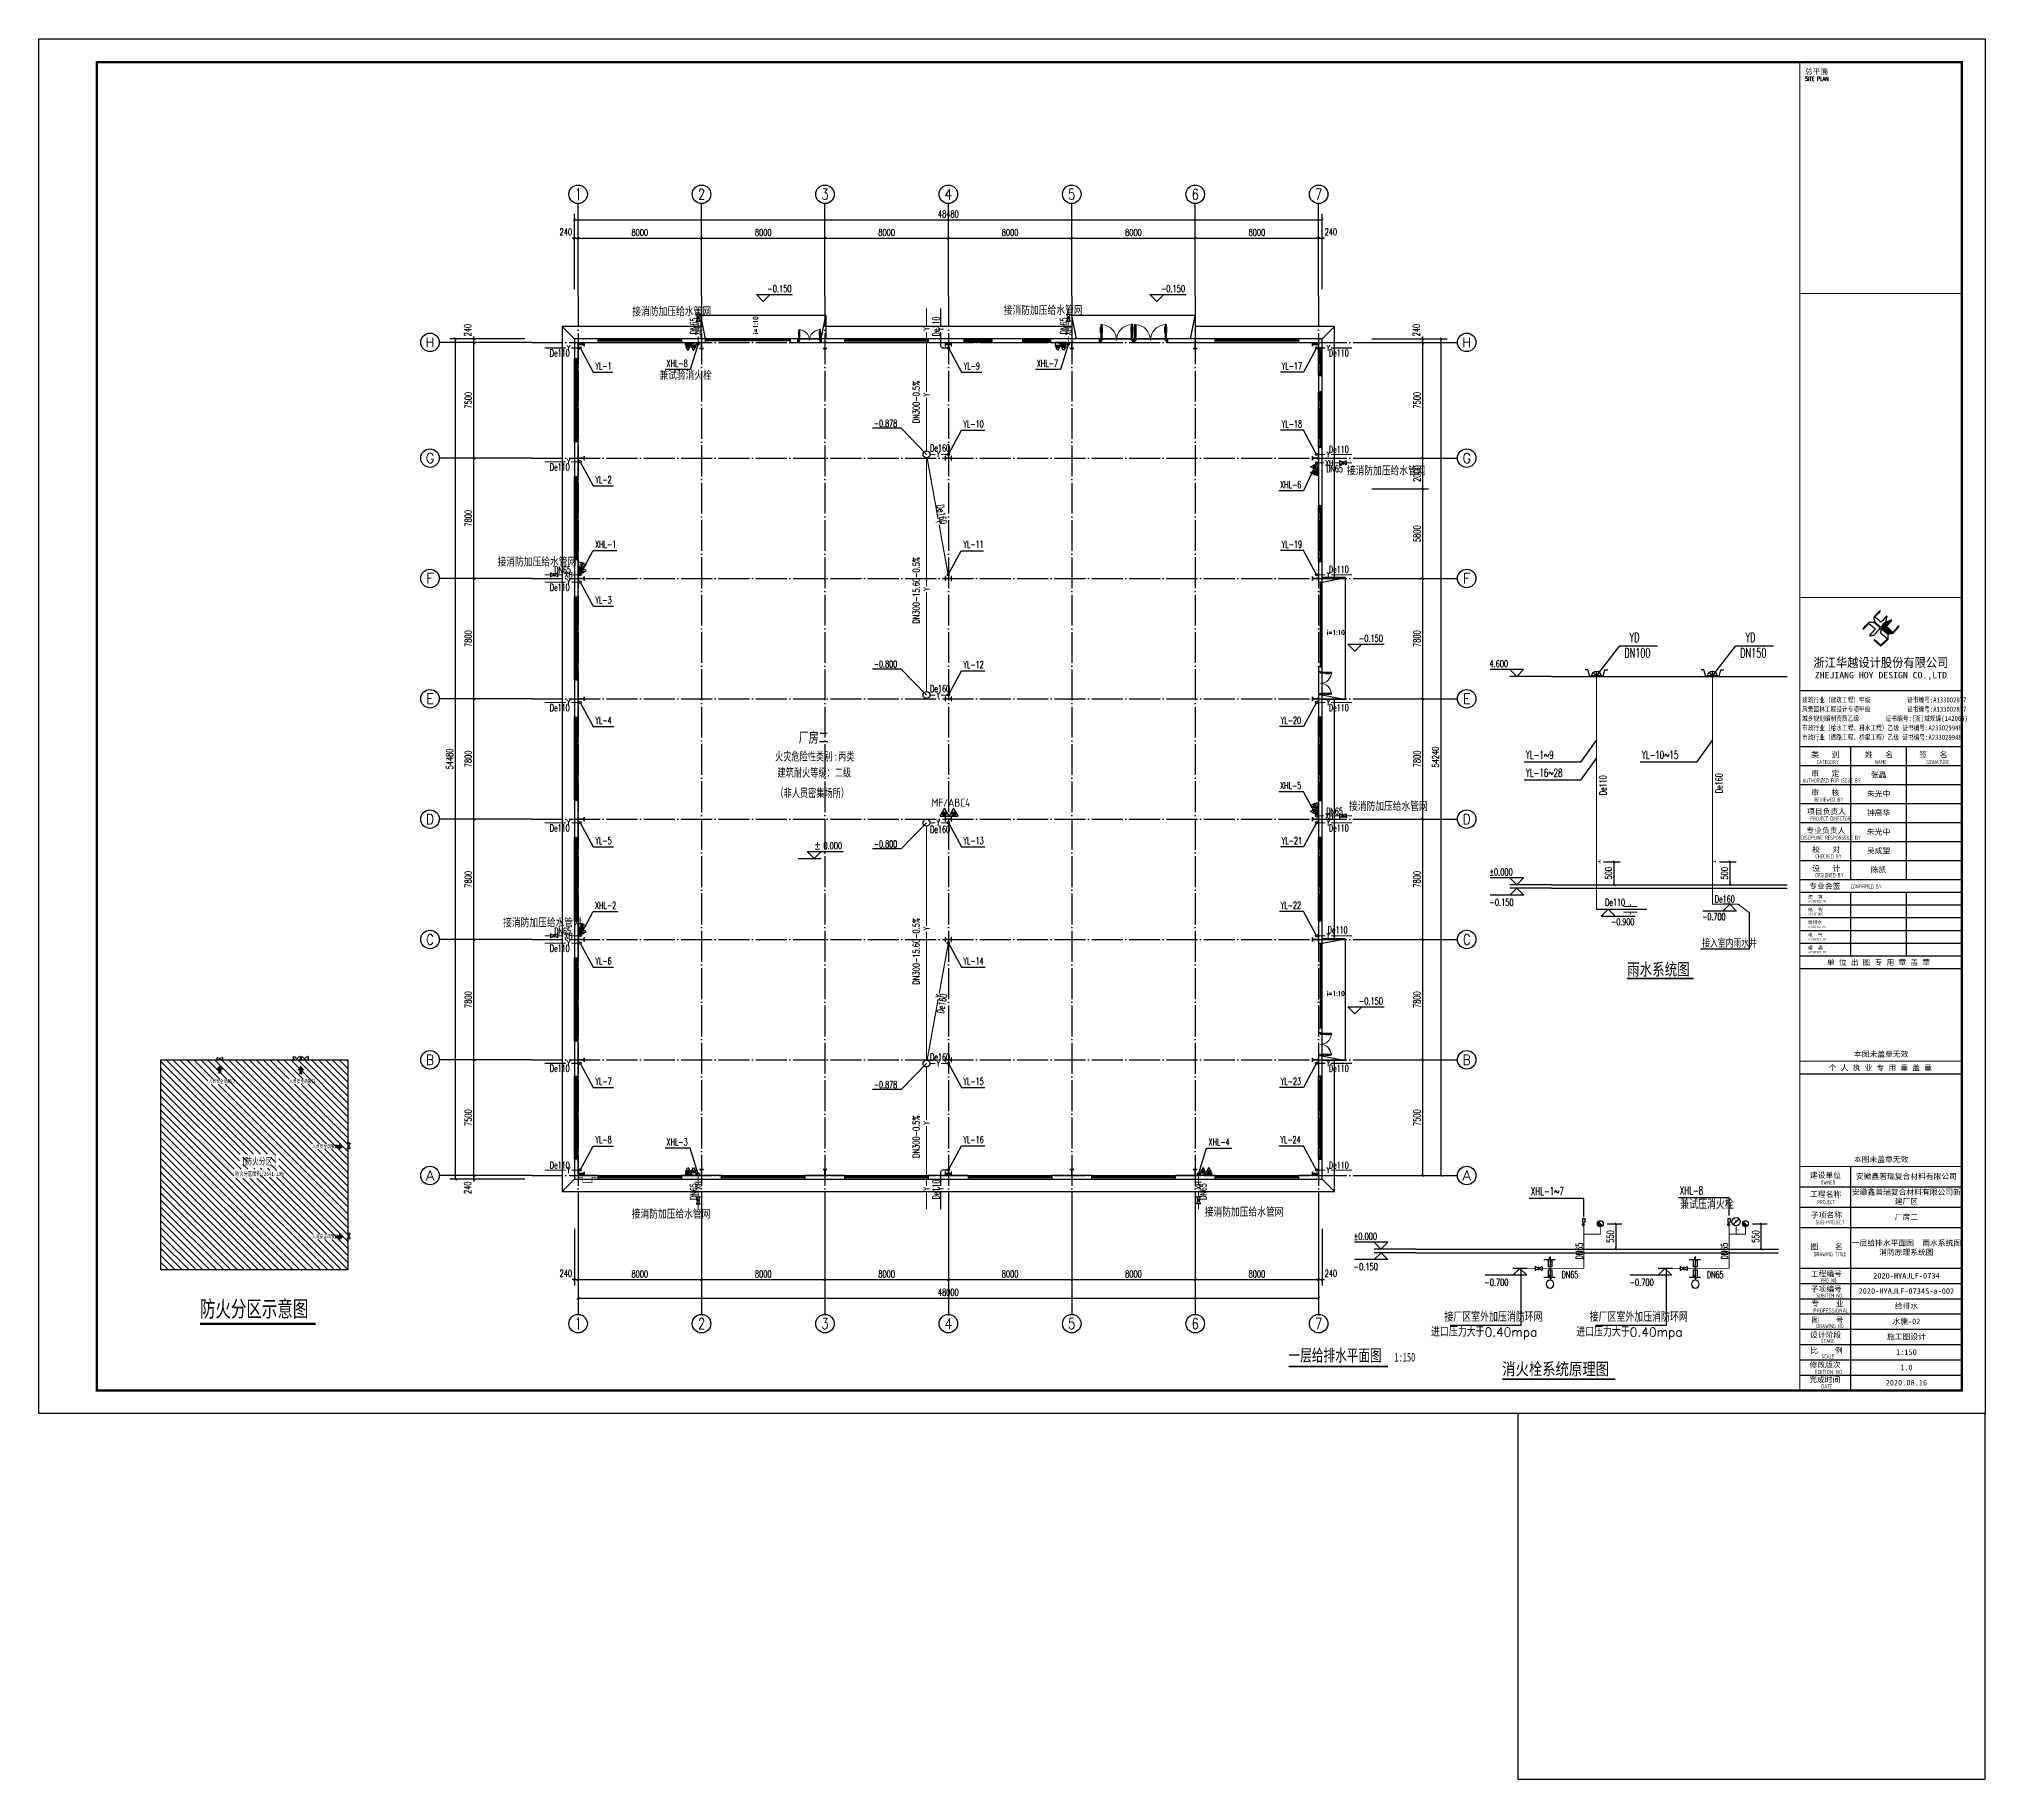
# Model space of a CAD drawing. Header units: millimetres. Extents: x 3804182 to 7463862, y 18008854 to 19247705.
# Drawn here: x 4682022 to 4808172, y 18931475 to 19044263 of the extents above; entities that cross this region are included whole.
import ezdxf
from ezdxf.enums import TextEntityAlignment as Align

# ---------------------------------------------------------------- set-up
doc = ezdxf.new("R2010")
doc.units = ezdxf.units.MM
doc.header["$LTSCALE"] = 1000
doc.header["$MEASUREMENT"] = 0
doc.linetypes.add('DASH', pattern=[0.35, 0.25, -0.1])
doc.linetypes.add('DOTE', pattern=[2.42, 2, -0.2, 0.02, -0.2])
doc.layers.get('Defpoints').update_dxf_attribs({"color": 1})
for name, color, linetype in [('0 - 填充', 251, 'Continuous'), ('00-人防文字', 140, 'Continuous'), ('AXIS_TEXT', 7, 'Continuous'), ('AXIS_外部', 171, 'Continuous'), ('COLUMN', 2, 'Continuous'), ('DIM_ELEV', 3, 'Continuous'), ('DIM_SYMB', 165, 'Continuous'), ('DIM_污水', 3, 'Continuous'), ('DIM_消防', 3, 'Continuous'), ('DIM_雨水', 3, 'Continuous'), ('DOOR_FIRE', 140, 'Continuous'), ('DOTE', 250, 'DOTE'), ('EQUIP_污水', 7, 'Continuous'), ('EQUIP_消火栓', 7, 'Continuous'), ('EQUIP_消防', 7, 'Continuous'), ('EQUIP_雨水斗', 7, 'Continuous'), ('GROUND', 150, 'Continuous'), ('PIPE-消防', 1, 'Continuous'), ('PIPE-雨水', 4, 'Continuous'), ('PUB_DIM', 161, 'Continuous'), ('PUB_TEXT', 7, 'Continuous'), ('PUB_TITLE', 4, 'Continuous'), ('TEXT_消防', 7, 'Continuous'), ('TEXT_雨水', 7, 'Continuous'), ('TK', 4, 'Continuous'), ('TWT_DIM', 3, 'Continuous'), ('TWT_LEAD', 3, 'Continuous'), ('TWT_TEXT', 7, 'Continuous'), ('VALVE_喷淋', 7, 'Continuous'), ('VALVE_消防', 7, 'Continuous'), ('VALVE_雨水', 7, 'Continuous'), ('VPIPE-消防', 1, 'Continuous'), ('VPIPE-雨水', 4, 'Continuous'), ('WALL-PARAPET', 6, 'Continuous'), ('WELL_雨水', 4, 'Continuous'), ('WINDOW', 140, 'Continuous'), ('WP_F_PJ', 7, 'Continuous'), ('文字索引线', 74, 'Continuous'), ('标高', 83, 'Continuous')]:
    doc.layers.add(name, color=color, linetype=linetype)
doc.styles.add('-宋体', font='', dxfattribs={"width": 0.8})
doc.styles.add('_TCH_AXIS', font='COMPLEX', dxfattribs={"bigfont": 'GBCBIG'})
doc.styles.add('_TCH_DIM', font='SIMPLEX', dxfattribs={"bigfont": 'GBCBIG'})
doc.styles.add('_TCH_DIM_T3', font='SIMPLEX', dxfattribs={"width": 0.705882, "bigfont": 'GBCBIG'})
doc.styles.add('_TWT_DIM_ELE', font='SIMPLEX', dxfattribs={"width": 0.8, "height": 3, "bigfont": 'HZTXT'})
doc.styles.add('_TWT_PIPEDN', font='SIMPLEX', dxfattribs={"width": 0.8, "height": 3, "bigfont": 'HZTXT'})
doc.styles.add('_TWT_PIPETEXT', font='COMPLEX', dxfattribs={"width": 0.8, "height": 2.5, "bigfont": 'HZTXT'})
doc.styles.add('_TWT_SERIAL', font='COMPLEX', dxfattribs={"width": 0.8, "height": 3, "bigfont": 'HZTXT'})
doc.styles.add('COMPLEX', font='COMPLEX')
doc.styles.add('CWSWS', font='CWSWS.SHX', dxfattribs={"width": 0.7, "bigfont": 'GBHZFS.SHX'})
doc.styles.add('HT', font='simhei.ttf', dxfattribs={"width": 0.7})
doc.styles.add('ROMANS', font='romans', dxfattribs={"width": 0.65, "height": 231.275})
doc.styles.get("Standard").update_dxf_attribs({"font": 'gbenor.shx', "bigfont": 'gbcbig.shx'})
doc.styles.add('TK-LG-B', font='', dxfattribs={"width": 0.75})
doc.styles.add('TSSD_REIN', font='tssdeng.shx', dxfattribs={"width": 0.7, "bigfont": 'tssdchn.shx'})
doc.styles.add('图签宋体', font='', dxfattribs={"height": 300})
doc.styles.add('图签黑体', font='simhei.ttf', dxfattribs={"height": 550})
doc.styles.add('宋体', font='', dxfattribs={"width": 0.8})
doc.styles.add('房间名称', font='SIMPLEX', dxfattribs={"width": 0.8, "bigfont": 'HZTXT'})
doc.styles.get('-宋体').set_extended_font_data('SimSun')
doc.styles.get('TK-LG-B').set_extended_font_data('SimSun')
doc.styles.get('图签宋体').set_extended_font_data('NSimSun')
doc.styles.get('宋体').set_extended_font_data('SimSun')
doc.dimstyles.new('_TCH_ARCH&&150', dxfattribs={"dimtxt": 446.25, "dimasz": 150, "dimexe": 375, "dimexo": 450, "dimgap": 150, "dimtad": 1, "dimdec": 0, "dimzin": 0, "dimdsep": 46, "dimtxsty": '_TCH_DIM_T3', "dimblk": 'ARCHTICK', "dimcen": 0.09, "dimclrt": 7, "dimazin": 2, "dimtfac": 1, "dimtdec": 0, "dimtix": 1, "dimtmove": 2, "dimatfit": 3, "dimfxl": 0, "dimtolj": 1, "dimtzin": 0, "dimarcsym": 0})
doc.dimstyles.new('_TWT_ARCH&&50', dxfattribs={"dimtxt": 148.75, "dimasz": 50, "dimexe": 125, "dimexo": 150, "dimgap": 50, "dimtad": 1, "dimdec": 0, "dimzin": 0, "dimdsep": 46, "dimtxsty": '_TCH_DIM_T3', "dimblk": 'ARCHTICK', "dimcen": 0.09, "dimclrt": 7, "dimazin": 2, "dimtfac": 1, "dimtdec": 0, "dimtix": 1, "dimtmove": 2, "dimatfit": 3, "dimfxl": 0, "dimtolj": 1, "dimtzin": 0, "dimarcsym": 0})

msp = doc.modelspace()

# ---------------------------------------------------------------- texts
at = {"layer": '00-人防文字', "style": 'HT', "width": 0.7}
for s, height, p in [('[', 450.6, (4695167.4, 18971293.7)), ('防火分区', 450.63, (4695394.2, 18971293.7)), (']', 450.6, (4697208.9, 18971293.7)), ('防火分区面积', 281.65, (4694740, 18970567.4)), (':2641.19m', 281.65, (4696441.3, 18970567.4)), ('2', 140.8, (4697717.2, 18970754.9))]:
    msp.add_text(s, height=height, dxfattribs=at).set_placement(p)
at = {"layer": 'PUB_TEXT'}
for s, height, style, width, p in [('-0.150', 446.25, '_TCH_DIM', 0.705882, (4729240, 19027858.7)), ('-0.150', 446.25, '_TCH_DIM', 0.705882, (4754746.3, 19027858.7)), ('i=1:10', 297.5, '_TCH_DIM', 0.705882, (4765508.8, 19005639.6)), ('-0.150', 446.25, '_TCH_DIM', 0.705882, (4767577.3, 19005193)), ('厂房二', 675.95, 'HT', 0.7, (4731274.8, 18998654.1)), ('0.000', 446.25, '_TCH_DIM', 0.705882, (4732872.4, 18991752.3)), ('i=1:10', 297.5, '_TCH_DIM', 0.705882, (4765508.8, 18982239.6)), ('-0.150', 446.25, '_TCH_DIM', 0.705882, (4767577.3, 18981679.9)), ('人员安全疏散口', 225, '房间名称', 0.8, (4693020.2, 18976571.4)), ('人员安全疏散口', 225, '房间名称', 0.8, (4698241, 18976571.4)), ('人员安全疏散口', 225, '房间名称', 0.8, (4699725.9, 18972361.3)), ('人员安全疏散口', 225, '房间名称', 0.8, (4699725.9, 18966511.3)), ('防火分区示意图', 1051.48, 'HT', 0.7, (4692457.2, 18961429.3)), ('一层给排水平面图', 788.61, 'HT', 0.7, (4763029.4, 18958546.8)), ('1:150', 563.29, 'HT', 0.7, (4769892.9, 18958537.9))]:
    msp.add_text(s, height=height, dxfattribs=dict(at, style=style, width=width)).set_placement(p)
at = {"layer": 'PUB_TEXT', "style": '_TCH_DIM', "width": 0.705882}
msp.add_text('i=1:10', height=297.5, rotation=90, dxfattribs=at).set_placement((4728626.3, 19025131.6))
at = {"layer": 'PUB_TEXT', "color": 6, "style": 'HT', "width": 0.7}
for s, height, p in [('火灾危险性类别', 540.76, (4729739.7, 18997490.6)), ('建筑耐火等级：二级', 540.76, (4729899, 18996442.9)), (':', 540.8, (4733550.5, 18997490.6)), ('丙类', 540.76, (4733822.7, 18997490.6)), ('（非人员密集场所）', 540.76, (4729761.2, 18995121.2))]:
    msp.add_text(s, height=height, dxfattribs=at).set_placement(p)
at = {"layer": 'PUB_TEXT', "style": '_TCH_DIM'}
msp.add_text('±', height=506.4, dxfattribs=at).set_placement((4732245.5, 18991752.3))
at = {"layer": 'TEXT_消防', "linetype": 'Continuous', "style": '_TWT_PIPEDN', "width": 0.64}
for p in [(4724678.8, 19025118.5), (4748678.8, 19025118.5), (4724678.8, 18969014.1), (4757714.3, 18969014.1)]:
    msp.add_text('DN65', height=450, rotation=90, dxfattribs=at).set_placement(p)
at = {"layer": 'TEXT_消防', "style": '_TWT_PIPETEXT', "width": 0.64}
for p in [(4724941.3, 19025050.8), (4748941.3, 19025050.8), (4724941.3, 18969680.6), (4757376.8, 18969680.6)]:
    msp.add_text('XH', height=375, rotation=90, dxfattribs=at).set_placement(p)
for p in [(4765396, 19016595.8), (4716090, 19009345), (4765396, 18993715.6), (4716090, 18985945)]:
    msp.add_text('XH', height=375, dxfattribs=at).set_placement(p)
at = {"layer": 'TEXT_消防', "linetype": 'Continuous', "style": '_TWT_PIPEDN', "width": 0.64}
for p in [(4765463.7, 19016176.4), (4715423.4, 19009607.5), (4765463.7, 18993978.1), (4715423.4, 18986207.5)]:
    msp.add_text('DN65', height=450, dxfattribs=at).set_placement(p)
at = {"layer": 'TEXT_消防'}
msp.add_text('MF/ABC4', height=525, dxfattribs=at).set_placement((4739879.5, 18994502.2))
at = {"layer": 'TEXT_雨水', "linetype": 'Continuous', "style": '_TWT_PIPEDN', "width": 0.64}
for s, rotation, p in [('De110', 90, (4740398.1, 19024979.6)), ('De160', 280.21578, (4740221.9, 19014043.9)), ('De160', 79.692461, (4740669.6, 18981061.7)), ('De110', 90, (4740398.1, 18969042.6))]:
    msp.add_text(s, height=450, rotation=rotation, dxfattribs=at).set_placement(p)
at = {"layer": 'TEXT_雨水', "style": '_TWT_PIPETEXT', "width": 0.64}
for rotation, p in [(90, (4739740.5, 19025351.6)), (90.048705, (4740660.8, 19025347)), (90, (4739740.5, 19021091.6)), (280.21578, (4740134.2, 19013050.6)), (90, (4739740.5, 19008486.6)), (90, (4739740.5, 18986484.9)), (79.692461, (4740509.9, 18982069.9)), (90, (4739740.5, 18973879.8)), (90, (4739740.5, 18969619.9)), (89.951295, (4740660.6, 18969623.1))]:
    msp.add_text('Y', height=375, rotation=rotation, dxfattribs=at).set_placement(p)
at = {"layer": 'TEXT_雨水', "linetype": 'Continuous', "style": '_TWT_PIPEDN', "width": 0.64}
for s, p in [('De110', (4715139.7, 19023674.3)), ('De110', (4765637.7, 19023674.3)), ('De160', (4739791.7, 19017522.7)), ('De110', (4765637.7, 19017439.3)), ('De110', (4715139.7, 19016299.3)), ('De110', (4765637.7, 19009666.8)), ('De110', (4715139.7, 19008499.3)), ('De160', (4739791.7, 19001922.7)), ('De110', (4715139.7, 19000699.3)), ('De110', (4765637.7, 19000699.3)), ('De110', (4715139.7, 18992899.3)), ('De160', (4739791.7, 18992815.9)), ('De110', (4765637.7, 18992899.3)), ('De110', (4765559.7, 18986287.1)), ('De110', (4715139.7, 18985099.3)), ('De160', (4739791.7, 18978046.3)), ('De110', (4715139.7, 18977309.3)), ('De110', (4765637.7, 18977309.3)), ('De110', (4715139.7, 18971041.5)), ('De110', (4765637.7, 18971041.5))]:
    msp.add_text(s, height=450, dxfattribs=at).set_placement(p)
at = {"layer": 'TEXT_雨水', "style": '_TWT_PIPETEXT', "width": 0.64}
for p in [(4716242.3, 19024043.6), (4765483.7, 19024043.6), (4740205.2, 19017145), (4765483.7, 19017145), (4716242.3, 19016668.6), (4765483.7, 19009345), (4716242.3, 19008868.6), (4716242.3, 19001068.6), (4740205.2, 19001545), (4765483.7, 19001068.6), (4716242.3, 18993268.6), (4740205.2, 18993268.6), (4765483.7, 18993268.6), (4716242.3, 18985468.6), (4765483.7, 18985945), (4716242.3, 18977678.6), (4740205.2, 18977668.6), (4765483.7, 18977678.6), (4716242.3, 18970755), (4765483.7, 18970755)]:
    msp.add_text('Y', height=375, dxfattribs=at).set_placement(p)
at = {"layer": 'TWT_TEXT', "style": '_TWT_SERIAL'}
for s, height, width, p in [('接消防加压给水管网', 525, 0.8, (4720485.7, 19026297.2)), ('接消防加压给水管网', 525, 0.8, (4744563.7, 19026385.2)), ('XHL-8', 450, 0.64, (4722706.2, 19023010.2)), ('XHL-7', 450, 0.64, (4746706.2, 19023010.2)), ('YL-1', 450, 0.64, (4718096.2, 19022847.4)), ('兼试验消火栓', 525, 0.8, (4722236.6, 19022172.2)), ('YL-9', 450, 0.64, (4741961.9, 19022847.4)), ('YL-17', 450, 0.64, (4762580.4, 19022847.4)), ('-0.878', 450, 0.64, (4736143, 19019114.2)), ('YL-10', 450, 0.64, (4741946.4, 19019076.3)), ('YL-18', 450, 0.64, (4762580.4, 19019076.3)), ('YL-2', 450, 0.64, (4718089.1, 19015472.4)), ('接消防加压给水管网', 525, 0.8, (4766801.5, 19015982.9)), ('XHL-6', 450, 0.64, (4762476.3, 19015148)), ('XHL-1', 450, 0.64, (4718071.4, 19011276.3)), ('YL-11', 450, 0.64, (4741938.8, 19011271.3)), ('YL-19', 450, 0.64, (4762580.4, 19011276.3)), ('接消防加压给水管网', 525, 0.8, (4711750.1, 19010073.2)), ('YL-3', 450, 0.64, (4718089.1, 19007672.4)), ('-0.800', 450, 0.64, (4736143, 19003514.2)), ('YL-12', 450, 0.64, (4741946.4, 19003476.3)), ('YL-4', 450, 0.64, (4718086.6, 18999872.4)), ('YL-20', 450, 0.64, (4762515.5, 18999872.4)), ('XHL-5', 450, 0.64, (4762476.3, 18995646.8)), ('接消防加压给水管网', 525, 0.8, (4766941, 18994233.5)), ('YL-5', 450, 0.64, (4718089.1, 18992072.4)), ('-0.800', 450, 0.64, (4736143, 18991854.4)), ('YL-13', 450, 0.64, (4741946.4, 18992072.4)), ('YL-21', 450, 0.64, (4762580.4, 18992072.4)), ('XHL-2', 450, 0.64, (4718068, 18987876.3)), ('YL-22', 450, 0.64, (4762515.5, 18987876.3)), ('接消防加压给水管网', 525, 0.8, (4712111.9, 18986688.6)), ('YL-6', 450, 0.64, (4718089.1, 18984272.4)), ('YL-14', 450, 0.64, (4741944.9, 18984272.4)), ('YL-7', 450, 0.64, (4718089.1, 18976482.4)), ('YL-15', 450, 0.64, (4741946.4, 18976472.4)), ('YL-23', 450, 0.64, (4762515.5, 18976482.4)), ('-0.878', 450, 0.64, (4736143, 18976254.4)), ('YL-8', 450, 0.64, (4718089.1, 18972686.3)), ('XHL-3', 450, 0.64, (4722706.2, 18972538.5)), ('YL-16', 450, 0.64, (4741946.4, 18972699.9)), ('XHL-4', 450, 0.64, (4757836.9, 18972538.5)), ('YL-24', 450, 0.64, (4762489.4, 18972686.3)), ('接消防加压给水管网', 525, 0.8, (4720445.5, 18967804)), ('接消防加压给水管网', 525, 0.8, (4757589.7, 18967933.3))]:
    msp.add_text(s, height=height, dxfattribs=dict(at, width=width)).set_placement(p)
at = {"layer": 'TWT_TEXT', "style": '_TCH_DIM', "width": 0.705882}
for s, p in [('DN300-0.5%', (4739106.9, 19019356.3)), ('DN300-15.60-0.5%', (4739106.9, 19006368)), ('DN300-15.60-0.5%', (4739106.9, 18982968)), ('DN300-0.5%', (4739106.9, 18971739.8))]:
    msp.add_text(s, height=446.25, rotation=90, dxfattribs=at).set_placement(p)

# ---------------------------------------------------------------- blocks, each defined once
blk = doc.blocks.new('A$C3ACC4A1C')
at = {"layer": 'COLUMN'}
h = blk.add_hatch(color=256, dxfattribs=at)
h.paths.add_polyline_path([(125, 400), (0, 400), (0, 388), (120, 388), (120, 200), (125, 200)])
h.paths.add_polyline_path([(250, 400), (125, 400), (125, 200), (130, 200), (130, 388), (250, 388)])
h.paths.add_polyline_path([(250, 12), (130, 12), (130, 200), (125, 200), (125, 0), (250, 0)])
h.paths.add_polyline_path([(125, 200), (120, 200), (120, 12), (0, 12), (0, 0), (125, 0)])
blk.add_lwpolyline([(0, 0), (0, 12), (120, 12), (120, 388), (0, 388), (0, 400), (250, 400), (250, 388), (130, 388), (130, 12), (250, 12), (250, 0)], close=True, dxfattribs=at)
blk = doc.blocks.new('$DorLib2D$00000011')
for p, q in [((-0.5, 0.004), (-0.433, 0.004)), ((-0.5, 0.004), (-0.5, -0.062)), ((-0.483, 0.396), (-0.467, 0.396)), ((-0.483, 0.235), (-0.467, 0.235)), ((-0.467, 0.471), (-0.467, -0.062)), ((-0.467, 0.471), (-0.433, 0.471)), ((-0.433, 0.471), (-0.433, 0.004)), ((-0.417, 0.396), (-0.433, 0.396)), ((-0.417, 0.235), (-0.433, 0.235)), ((0.417, 0.396), (0.433, 0.396)), ((0.417, 0.235), (0.433, 0.235)), ((0.433, 0.471), (0.433, 0.004)), ((0.467, 0.471), (0.433, 0.471)), ((0.5, 0.004), (0.433, 0.004)), ((0.467, 0.471), (0.467, -0.062)), ((0.483, 0.396), (0.467, 0.396)), ((0.483, 0.235), (0.467, 0.235)), ((0.5, 0.004), (0.5, -0.062)), ((-0.5, -0.062), (-0.467, -0.062)), ((0.5, -0.062), (0.467, -0.062))]:
    blk.add_line(p, q)
at = {"lineweight": 13}
for p, q in [((-0.483, 0.396), (-0.483, 0.235)), ((-0.417, 0.396), (-0.417, 0.235)), ((0.417, 0.396), (0.417, 0.235)), ((0.483, 0.396), (0.483, 0.235))]:
    blk.add_line(p, q, dxfattribs=at)
for centre, start, end in [((-0.467, 0.004), 0, 85.90396), ((0.467, 0.004), 94.09604, 180)]:
    blk.add_arc(centre, 0.467, start, end, dxfattribs=at)
blk = doc.blocks.new('4534')
at = {"layer": 'AXIS_外部', "color": 1}
blk.add_lwpolyline([(4455189, 19024834), (4503669, 19024834), (4503669, 18970354), (4455189, 18970354)], close=True, dxfattribs=at)
at = {"layer": 'WINDOW', "color": 1}
for p, xscale, yscale, zscale in [((4470429, 19024714), 1500, 1500, 1500), ((4490429, 19024714), 2000, 2000, 2000), ((4492429, 19024714), 2000, 2000, 2000)]:
    blk.add_blockref('$DorLib2D$00000011', p, dxfattribs=dict(at, xscale=xscale, yscale=yscale, zscale=zscale))
at = {"layer": 'WINDOW', "color": 1, "xscale": -1500, "yscale": -1500, "zscale": -1500, "rotation": 90}
for p in [(4503549, 19002494), (4503549, 18979094)]:
    blk.add_blockref('$DorLib2D$00000011', p, dxfattribs=at)
blk = doc.blocks.new('HZ-薄型消火栓柜带两个灭火器')
h = blk.add_hatch(color=256)
h.paths.add_polyline_path([(-325, 160), (-325, 0), (325, 0)])
h.paths.add_polyline_path([(40, 62), (42, 62), (42, 64), (40, 64)], flags=24)
h.paths.add_polyline_path([(38, 64), (41, 64), (41, 66), (38, 66)], flags=24)
h.paths.add_polyline_path([(38, 67), (41, 67), (41, 68), (38, 68)], flags=24)
for p, q in [((-326, 217), (-176, 477)), ((-26, 217), (-326, 217)), ((-325, 160), (325, 0)), ((325, 160), (-325, 160)), ((-325, 160), (-325, 0)), ((-325, 0), (325, 0)), ((-176, 477), (-26, 217)), ((21, 217), (171, 477)), ((321, 217), (21, 217)), ((171, 477), (321, 217)), ((325, 0), (325, 160))]:
    blk.add_line(p, q)
blk.add_circle((0, 80), 35)
blk.add_point((0, 40))
for points in [[(-109, 326), (-109, 236), (-233, 326), (-233, 236)], [(238, 326), (238, 236), (114, 326), (114, 236)]]:
    blk.add_solid(points)
at = {"style": 'CWSWS', "width": 0.7, "flags": 1}
for tag, p in [('WHAT', (38, 67)), ('SPEC', (38, 65)), ('UNIT', (40, 63))]:
    blk.add_attdef(tag, p, '', height=1, dxfattribs=at)
blk = doc.blocks.new('$TwtSys$00000546')
h = blk.add_hatch()
h.set_pattern_fill('ANSI31', color=256, scale=200, style=0)
h.set_pattern_definition([(45, (-38543.802, -6670.83), (-17.67767, 17.67767), [])])
h.paths.add_polyline_path([(-65, 174), (65, 174), (65, 44), (-65, 44)])
for points in [[(0, 344), (-198, 0), (198, 0)], [(-65, 174), (65, 174), (65, 44), (-65, 44)]]:
    blk.add_lwpolyline(points, close=True)
blk = doc.blocks.new('$TwtSys$00000386')
blk.add_line((-93, 93, 0), (93, -93, 0))
blk.add_circle((0, 0, 0), 131)
at = {"color": 0}
for points in [[(34, -127, 0), (-127, 34, 0), (93, -93, 0), (-93, 93, 0)], [(-34, -127, 0), (-127, -34, 0), (34, -127, 0), (-127, 34, 0)], [(-93, -93, 0), (-93, -93, 0), (-34, -127, 0), (-127, -34, 0)]]:
    blk.add_solid(points, dxfattribs=at)
at = {"flags": 9}
blk.add_attdef('A', (0, 0, 0), '', height=0.00524, dxfattribs=at)
blk = doc.blocks.new('$VALVE$00000757')
for p, q in [((-293, 493), (-74, 493)), ((-74, 493), (-29, 423)), ((-29, 423), (33, 631)), ((0, 687), (0, 88)), ((0, 88), (0, -88)), ((33, 631), (72, 493)), ((72, 493), (355, 493)), ((-293, -528), (-74, -528)), ((-74, -528), (-29, -598)), ((-29, -598), (33, -390)), ((0, -88), (0, -687)), ((33, -390), (72, -528)), ((72, -528), (355, -528))]:
    blk.add_line(p, q)
for points in [[(-100, 493), (-100, 88)], [(-100, 88), (100, 88)], [(100, 88), (100, 493)], [(-100, -88), (-100, -528)], [(100, -88), (-100, -88)], [(100, -528), (100, -88)]]:
    blk.add_lwpolyline(points)
blk.add_circle((0, -911), 224)
blk = doc.blocks.new('$valve$00000669')
for p, q in [((0, 0), (212, 0)), ((108, 0), (108, -100)), ((287, 74), (433, 74)), ((433, 74), (433, -76)), ((433, 0), (500, 0)), ((158, -100), (58, -100)), ((433, -76), (287, -76))]:
    blk.add_line(p, q)
at = {"const_width": 31.2}
blk.add_lwpolyline([(108, 16, 1), (108, -16, 1)], format="xyb", close=True, dxfattribs=at)
blk.add_circle((108, 0), 31.2)
blk.add_arc((287, -1), 75, 90, 270)
blk = doc.blocks.new('$VALVE$00000296')
for points in [[(-125, 72), (-125, -72), (125, 72), (125, -72), (-125, 72)], [(0, 60), (0, -64)]]:
    blk.add_lwpolyline(points)
for p in [(-125, 0), (125, 0)]:
    blk.add_point(p)
blk = doc.blocks.new('_ArchTick')
at = {"color": 0, "linetype": 'ByBlock', "const_width": 0.4}
blk.add_lwpolyline([(-0.5, -0.5), (0.5, 0.5)], dxfattribs=at)
blk = doc.blocks.new('*D188')
at = {"layer": 'Defpoints', "color": 0}
for p in [(4841004, 18984429), (4841346, 18984429), (4841004, 18983879)]:
    blk.add_point(p, dxfattribs=at)
at = {"layer": 'TWT_DIM', "color": 0, "lineweight": -2}
for p, q in [((4841154, 18984429), (4841471, 18984429)), ((4841346, 18983879), (4841346, 18984429)), ((4841154, 18983879), (4841471, 18983879))]:
    blk.add_line(p, q, dxfattribs=at)
at = {"layer": 'TWT_DIM', "color": 0, "lineweight": -2, "xscale": 50, "yscale": 50, "zscale": 50}
for p, rotation in [((4841346, 18984429), 90), ((4841346, 18983879), 270)]:
    blk.add_blockref('_ArchTick', p, dxfattribs=dict(at, rotation=rotation))
at = {"layer": 'TWT_DIM', "color": 7, "insert": (4841222, 18984154), "char_height": 148.8, "attachment_point": 5, "rotation": 90, "style": '_TCH_DIM_T3'}
blk.add_mtext('\\A1;550', dxfattribs=at)
blk = doc.blocks.new('$VALVE$00000597')
blk.add_line((-93, 357), (93, 543))
blk.add_lwpolyline([(93, 543, 0, 50, 0), (-31, 456, 50, 50, 0)], format="xyseb")
for points, const_width in [([(0, 300), (0, 0)], 30), ([(0, 182), (75, 182), (75, 107)], 7.5)]:
    blk.add_lwpolyline(points, dxfattribs=dict(const_width=const_width))
blk.add_circle((0, 450), 150)
blk = doc.blocks.new('*D189')
at = {"layer": 'Defpoints', "color": 0}
for p in [(4844142, 18984429), (4844484, 18984429), (4844142, 18983879)]:
    blk.add_point(p, dxfattribs=at)
at = {"layer": 'TWT_DIM', "color": 0, "lineweight": -2}
for p, q in [((4844292, 18984429), (4844609, 18984429)), ((4844484, 18983879), (4844484, 18984429)), ((4844292, 18983879), (4844609, 18983879))]:
    blk.add_line(p, q, dxfattribs=at)
at = {"layer": 'TWT_DIM', "color": 0, "lineweight": -2, "xscale": 50, "yscale": 50, "zscale": 50}
for p, rotation in [((4844484, 18984429), 90), ((4844484, 18983879), 270)]:
    blk.add_blockref('_ArchTick', p, dxfattribs=dict(at, rotation=rotation))
at = {"layer": 'TWT_DIM', "color": 7, "insert": (4844360, 18984154), "char_height": 148.8, "attachment_point": 5, "rotation": 90, "style": '_TCH_DIM_T3'}
blk.add_mtext('\\A1;550', dxfattribs=at)
blk = doc.blocks.new('2012_0718_145648')
at = {"linetype": 'ByBlock'}
for p, q in [((-368, 285), (-487, 285)), ((-288, 0), (-368, 285)), ((-288, 0), (288, 0)), ((-240, 32), (240, 32)), ((0, 32), (-141, 174)), ((0, 32), (0, 232)), ((0, 32), (141, 174)), ((288, 0), (368, 285)), ((368, 285), (487, 285))]:
    blk.add_line(p, q, dxfattribs=at)
blk.add_arc((3, 32), 200, 0, 180, dxfattribs=at)
blk = doc.blocks.new('$ATTACHMENT$00000073')
at = {"const_width": 20}
for points in [[(0, 0), (150, 0)], [(150, 90), (150, -90)]]:
    blk.add_lwpolyline(points, dxfattribs=at)
blk = doc.blocks.new('$VALVE$00000553')
at = {"const_width": 30}
for points in [[(0, 100), (-250, 100), (-250, 100)], [(0, 100), (0, 175)], [(0, 100), (250, 100), (250, 100)], [(-250, -100), (-250, -100), (0, -100)], [(250, -100), (250, -100), (0, -100)], [(0, -175), (0, -100)]]:
    blk.add_lwpolyline(points, dxfattribs=at)
blk = doc.blocks.new('*D190')
at = {"layer": 'Defpoints', "color": 0}
for p in [(4858920, 18999421), (4859306, 18999421), (4858920, 18998921)]:
    blk.add_point(p, dxfattribs=at)
at = {"layer": 'TWT_DIM', "color": 0, "lineweight": -2}
for p, q in [((4859070, 18999421), (4859431, 18999421)), ((4859306, 18998921), (4859306, 18999421)), ((4859070, 18998921), (4859431, 18998921))]:
    blk.add_line(p, q, dxfattribs=at)
at = {"layer": 'TWT_DIM', "color": 0, "lineweight": -2, "xscale": 50, "yscale": 50, "zscale": 50}
for p, rotation in [((4859306, 18999421), 90), ((4859306, 18998921), 270)]:
    blk.add_blockref('_ArchTick', p, dxfattribs=dict(at, rotation=rotation))
at = {"layer": 'TWT_DIM', "color": 7, "insert": (4859181, 18999171), "char_height": 148.8, "attachment_point": 5, "rotation": 90, "style": '_TCH_DIM_T3'}
blk.add_mtext('\\A1;500', dxfattribs=at)
blk = doc.blocks.new('*D191')
at = {"layer": 'Defpoints', "color": 0}
for p in [(4861425, 18999421), (4861811, 18999421), (4861425, 18998921)]:
    blk.add_point(p, dxfattribs=at)
at = {"layer": 'TWT_DIM', "color": 0, "lineweight": -2}
for p, q in [((4861575, 18999421), (4861936, 18999421)), ((4861811, 18998921), (4861811, 18999421)), ((4861575, 18998921), (4861936, 18998921))]:
    blk.add_line(p, q, dxfattribs=at)
at = {"layer": 'TWT_DIM', "color": 0, "lineweight": -2, "xscale": 50, "yscale": 50, "zscale": 50}
for p, rotation in [((4861811, 18999421), 90), ((4861811, 18998921), 270)]:
    blk.add_blockref('_ArchTick', p, dxfattribs=dict(at, rotation=rotation))
at = {"layer": 'TWT_DIM', "color": 7, "insert": (4861686, 18999171), "char_height": 148.8, "attachment_point": 5, "rotation": 90, "style": '_TCH_DIM_T3'}
blk.add_mtext('\\A1;500', dxfattribs=at)
blk = doc.blocks.new('A$C053D6479')
at = {"layer": 'PUB_TITLE'}
h = blk.add_hatch(color=256, dxfattribs=at)
h.dxf.hatch_style = 1
edge = h.paths.add_edge_path()
edge.add_spline(control_points=[(1026, 827), (1105, 920), (1188, 1008), (1266, 1102)], knot_values=[13, 13, 13, 13, 14, 14, 14, 14], degree=3, periodic=0)
edge.add_spline(control_points=[(1266, 1102), (1258, 1111), (1249, 1119), (1239, 1116)], knot_values=[12, 12, 12, 12, 13, 13, 13, 13], degree=3, periodic=0)
edge.add_spline(control_points=[(1239, 1116), (1210, 1107), (1179, 1092), (1144, 1077)], knot_values=[11, 11, 11, 11, 12, 12, 12, 12], degree=3, periodic=0)
edge.add_spline(control_points=[(1144, 1077), (1109, 1063), (1069, 1053), (1047, 1038)], knot_values=[10, 10, 10, 10, 11, 11, 11, 11], degree=3, periodic=0)
edge.add_spline(control_points=[(1047, 1038), (1028, 1026), (1007, 992), (991, 972)], knot_values=[9, 9, 9, 9, 10, 10, 10, 10], degree=3, periodic=0)
edge.add_spline(control_points=[(991, 972), (942, 913), (899, 868), (849, 810)], knot_values=[8, 8, 8, 8, 9, 9, 9, 9], degree=3, periodic=0)
edge.add_spline(control_points=[(849, 810), (842, 801), (822, 776), (822, 775)], knot_values=[7, 7, 7, 7, 8, 8, 8, 8], degree=3, periodic=0)
edge.add_spline(control_points=[(822, 775), (823, 771), (848, 752), (859, 744)], knot_values=[6, 6, 6, 6, 7, 7, 7, 7], degree=3, periodic=0)
edge.add_spline(control_points=[(859, 744), (949, 670), (1035, 592), (1122, 521)], knot_values=[5, 5, 5, 5, 6, 6, 6, 6], degree=3, periodic=0)
edge.add_spline(control_points=[(1122, 521), (1153, 527), (1185, 530), (1217, 533)], knot_values=[4, 4, 4, 4, 5, 5, 5, 5], degree=3, periodic=0)
edge.add_spline(control_points=[(1217, 533), (1246, 535), (1293, 532), (1316, 542)], knot_values=[3, 3, 3, 3, 4, 4, 4, 4], degree=3, periodic=0)
edge.add_spline(control_points=[(1316, 542), (1327, 547), (1338, 565), (1349, 579)], knot_values=[2, 2, 2, 2, 3, 3, 3, 3], degree=3, periodic=0)
edge.add_spline(control_points=[(1349, 579), (1423, 670), (1507, 759), (1572, 848)], knot_values=[1, 1, 1, 1, 2, 2, 2, 2], degree=3, periodic=0)
edge.add_spline(control_points=[(1572, 848), (1564, 852), (1561, 861), (1551, 862)], knot_values=[0, 0, 0, 0, 1, 1, 1, 1], degree=3, periodic=0)
edge.add_spline(control_points=[(1551, 862), (1469, 769), (1393, 671), (1310, 579)], knot_values=[15, 15, 15, 15, 16, 16, 16, 16], degree=3, periodic=0)
edge.add_spline(control_points=[(1310, 579), (1216, 662), (1118, 742), (1026, 827)], knot_values=[14, 14, 14, 14, 15, 15, 15, 15], degree=3, periodic=0)
at = {"layer": 'TK'}
for points, knots in [([(555, 949), (624, 891), (699, 833), (760, 773), (689, 691), (614, 604), (539, 517), (529, 505), (516, 487), (506, 482), (492, 475), (469, 472), (452, 467), (416, 456), (383, 448), (342, 438), (323, 433), (297, 422), (293, 440), (291, 452), (313, 470), (322, 480), (400, 566), (477, 652), (553, 736), (460, 815), (366, 894), (270, 970), (183, 883), (101, 791), (16, 703), (-18, 714), (9, 735), (28, 755), (103, 838), (192, 930), (266, 1005), (319, 1009), (387, 1005), (442, 1007), (456, 1008), (472, 1011), (485, 1007), (507, 1000), (534, 967), (555, 949)], [0, 0, 0, 0, 1, 1, 1, 2, 2, 2, 3, 3, 3, 4, 4, 4, 5, 5, 5, 6, 6, 6, 7, 7, 7, 8, 8, 8, 9, 9, 9, 10, 10, 10, 11, 11, 11, 12, 12, 12, 13, 13, 13, 14, 14, 14, 15, 15, 15, 15]), ([(1031, 1298), (1066, 1286), (1054, 1262), (1045, 1224), (1036, 1188), (1031, 1158), (1024, 1121), (1020, 1104), (1017, 1085), (1012, 1071), (1004, 1052), (976, 1026), (956, 1003), (906, 946), (866, 899), (814, 839), (806, 829), (789, 806), (787, 806), (777, 804), (728, 856), (719, 864), (651, 922), (580, 978), (514, 1036), (509, 1106), (488, 1176), (479, 1247), (570, 1343), (663, 1436), (758, 1526), (764, 1523), (768, 1518), (774, 1515), (693, 1422), (599, 1343), (520, 1249), (607, 1171), (698, 1096), (789, 1021), (874, 1109), (950, 1206), (1031, 1298)], [0, 0, 0, 0, 1, 1, 1, 2, 2, 2, 3, 3, 3, 4, 4, 4, 5, 5, 5, 6, 6, 6, 7, 7, 7, 8, 8, 8, 9, 9, 9, 10, 10, 10, 11, 11, 11, 12, 12, 12, 13, 13, 13, 14, 14, 14, 14]), ([(1551, 862), (1561, 861), (1564, 852), (1572, 848), (1507, 759), (1423, 670), (1349, 579), (1338, 565), (1327, 547), (1316, 542), (1293, 532), (1246, 535), (1217, 533), (1185, 530), (1153, 527), (1122, 521), (1035, 592), (949, 670), (859, 744), (848, 752), (823, 771), (822, 775), (822, 776), (842, 801), (849, 810), (899, 868), (942, 913), (991, 972), (1007, 992), (1028, 1026), (1047, 1038), (1069, 1053), (1109, 1063), (1144, 1077), (1179, 1092), (1210, 1107), (1239, 1116), (1249, 1119), (1258, 1111), (1266, 1102), (1188, 1008), (1105, 920), (1026, 827), (1118, 742), (1216, 662), (1310, 579), (1393, 671), (1469, 769), (1551, 862)], [0, 0, 0, 0, 1, 1, 1, 2, 2, 2, 3, 3, 3, 4, 4, 4, 5, 5, 5, 6, 6, 6, 7, 7, 7, 8, 8, 8, 9, 9, 9, 10, 10, 10, 11, 11, 11, 12, 12, 12, 13, 13, 13, 14, 14, 14, 15, 15, 15, 16, 16, 16, 16]), ([(1097, 490), (1100, 425), (1106, 361), (1107, 294), (1018, 207), (925, 121), (830, 33), (818, 21), (800, 0), (787, 0), (768, -1), (725, 49), (712, 60), (662, 103), (616, 143), (568, 186), (545, 207), (518, 224), (499, 250), (501, 259), (511, 261), (516, 267), (609, 192), (696, 111), (785, 33), (883, 118), (977, 208), (1070, 298), (992, 373), (892, 456), (803, 534), (791, 544), (768, 561), (766, 569), (761, 588), (776, 634), (780, 655), (785, 690), (788, 721), (795, 746), (897, 661), (998, 576), (1097, 490)], [0, 0, 0, 0, 1, 1, 1, 2, 2, 2, 3, 3, 3, 4, 4, 4, 5, 5, 5, 6, 6, 6, 7, 7, 7, 8, 8, 8, 9, 9, 9, 10, 10, 10, 11, 11, 11, 12, 12, 12, 13, 13, 13, 14, 14, 14, 14])]:
    blk.add_open_spline(points, degree=3, knots=knots, dxfattribs=at)
blk = doc.blocks.new('GeYuanFrame_50206386', base_point=(20.09, 4.53))
at = {"layer": 'PUB_TITLE'}
for points in [[(803.09, 235.33), (803.09, 292.73)], [(827.09, 235.33), (827.09, 292.73)], [(803.09, 202.33), (803.09, 229.83)], [(827.09, 202.33), (827.09, 229.83)], [(803.09, 14.53), (803.09, 111.33)]]:
    blk.add_lwpolyline(points, dxfattribs=at)
at = {"layer": 'TK'}
for p, q in [((781.09, 316.93), (851.09, 316.93)), ((781.09, 284.53), (851.09, 284.53)), ((781.09, 276.33), (851.09, 276.33)), ((781.09, 268.13), (851.09, 268.13)), ((781.09, 259.93), (851.09, 259.93)), ((781.09, 251.73), (851.09, 251.73)), ((781.09, 243.53), (851.09, 243.53)), ((781.09, 235.33), (851.09, 235.33)), ((781.09, 235.33), (851.09, 235.33)), ((781.09, 102.53), (851.09, 102.53)), ((781.09, 93.73), (851.09, 93.73)), ((781.09, 84.93), (803.09, 84.93)), ((781.09, 84.93), (851.09, 84.93)), ((781.09, 67.37), (851.09, 67.37)), ((781.09, 67.33), (851.09, 67.33)), ((781.09, 60.77), (851.09, 60.77)), ((781.09, 54.17), (851.09, 54.17)), ((781.09, 47.57), (851.09, 47.57)), ((781.09, 40.97), (851.09, 40.97)), ((781.09, 34.37), (851.09, 34.37)), ((781.09, 27.77), (851.09, 27.77)), ((781.09, 21.17), (851.09, 21.17)), ((781.09, 14.53), (851.09, 14.53))]:
    blk.add_line(p, q, dxfattribs=at)
blk.add_lwpolyline([(20.09, 4.53), (20.09, 598.53), (861.09, 598.53), (861.09, 4.53)], close=True, dxfattribs=at)
at = {"layer": 'TK', "const_width": 1}
blk.add_lwpolyline([(45.09, 588.53), (851.09, 588.53), (851.09, 14.53), (45.09, 14.53)], close=True, dxfattribs=at)
at = {"layer": 'TK'}
for points, const_width in [([(781.09, 588.53), (781.09, 14.53)], 0.4), ([(781.09, 488.5), (851.09, 488.5)], 0.35), ([(781.09, 357.14), (851.09, 357.14)], 0.35), ([(781.09, 292.73), (851.09, 292.73)], 0.35), ([(781.09, 292.73), (851.09, 292.73)], 0.35), ([(781.09, 235.33), (851.09, 235.33)], 0.35), ([(781.09, 202.33), (851.09, 202.33)], 0.35), ([(781.09, 156.83), (851.09, 156.83)], 0.35), ([(781.09, 111.33), (851.09, 111.33)], 0.35), ([(781.09, 67.37), (851.09, 67.37)], 0.35)]:
    blk.add_lwpolyline(points, dxfattribs=dict(at, const_width=const_width))
for points in [[(781.09, 292.73), (851.09, 292.73)], [(781.09, 235.33), (851.09, 235.33)], [(781.09, 229.83), (851.09, 229.83)], [(781.09, 224.33), (851.09, 224.33)], [(781.09, 218.83), (851.09, 218.83)], [(781.09, 213.33), (851.09, 213.33)], [(781.09, 207.83), (851.09, 207.83)], [(781.09, 202.33), (851.09, 202.33)], [(781.09, 196.83), (851.09, 196.83)], [(781.09, 151.33), (851.09, 151.33)]]:
    blk.add_lwpolyline(points, dxfattribs=at)
at = {"layer": 'PUB_TITLE', "xscale": 0.01000000000021828, "yscale": 0.01000000000021828, "zscale": 0.01}
blk.add_blockref('A$C053D6479', (808.19, 336.27), dxfattribs=at)
at = {"layer": 'TK', "style": '图签宋体'}
for s, height, p in [('总平面', 2.4, (783.23, 583.28)), ('类   别', 2.4, (785.97, 288.09)), ('姓   名', 2.4, (809.2, 288.09)), ('签   名', 2.4, (832.68, 288.09)), ('审   定', 2.4, (785.97, 279.89)), ('审   核', 2.4, (785.97, 271.69)), ('项目负责人', 2.4, (784.13, 263.49)), ('专业负责人', 2.4, (783.89, 255.29)), ('校   对', 2.4, (786.38, 247.09)), ('设   计', 2.4, (786.36, 238.89)), ('建  筑', 1.44, (784.61, 227.11)), ('专业会签', 2.4, (785.12, 231.24)), ('结  构', 1.44, (784.61, 221.61)), ('给排水', 1.44, (784.61, 216.11)), ('电  气', 1.44, (784.61, 210.61)), ('暖  通', 1.44, (784.61, 205.11)), ('单 位 出 图 专 用 章 盖 章', 2.4, (792.72, 198.35)), ('本图未盖章无效', 2.4, (804.43, 158.7)), ('个 人 执 业 专 用 章 盖 章', 2.4, (793.52, 152.77)), ('本图未盖章无效', 2.4, (804.43, 113.2)), ('建设单位', 2.4, (785.39, 106.33)), ('工程名称', 2.4, (785.47, 98.12)), ('子项名称', 2.4, (785.85, 89.14)), ('图    名', 2.4, (785.63, 75.5)), ('工程编号', 2.4, (785.77, 63.77)), ('子项编号', 2.4, (785.77, 57.19)), ('专    业', 2.4, (786.01, 50.88)), ('图    号', 2.4, (786.02, 43.77)), ('设计阶段', 2.4, (785.45, 37.32)), ('修改版次', 2.4, (785.24, 24.41)), ('比    例', 2.4, (785.59, 30.63)), ('完成时间', 2.4, (785.11, 18.02))]:
    blk.add_text(s, height=height, dxfattribs=at).set_placement(p)
at = {"layer": 'TK'}
for s, height, style, width, p in [('SITE PLAN', 1.697, 'ROMANS', 0.76, (783.35, 580.49)), ('建筑行业（建筑工程）甲级           证书编号:A133002877', 2.2, '-宋体', 0.8, (782, 311.83)), ('风景园林工程设计专项甲级           证书编号:A133002877', 2.2, '-宋体', 0.8, (782, 307.81)), ('城乡规划编制资质乙级        证书编号:[浙]城规编(142069)', 2.2, '-宋体', 0.8, (782, 303.82)), ('市政行业（给水工程、排水工程）乙级 证书编号:A233029948', 2.2, '-宋体', 0.8, (782, 299.74)), ('市政行业（道路工程、桥梁工程）乙级 证书编号:A233029948', 2.2, '-宋体', 0.8, (782, 295.69)), ('CATEGORY', 1.8, 'TSSD_REIN', 0.7, (788.32, 285.17)), ('NAME', 1.8, 'TSSD_REIN', 0.7, (813.51, 285.17)), ('SIGNATURE', 1.8, 'TSSD_REIN', 0.7, (835.66, 285.17)), ('AUTHORIZED FOR ISSUE BY', 1.8, 'TSSD_REIN', 0.7, (782.12, 277.17)), ('REVIEWED BY', 1.8, 'TSSD_REIN', 0.7, (787.36, 268.91)), ('PROJECT DIRECTOR', 1.8, 'TSSD_REIN', 0.7, (785.55, 260.74)), ('DISCIPLINE RESPONSIBLE BY', 1.8, 'TSSD_REIN', 0.7, (781.57, 252.48)), ('CHECKED BY', 1.8, 'TSSD_REIN', 0.7, (787.75, 244.44)), ('DESIGNED BY', 1.8, 'TSSD_REIN', 0.7, (787.76, 236.27)), ('CONFIRMED BY', 1.8, 'TSSD_REIN', 0.7, (802.94, 231.42)), ('ARCHITECTURE', 1.08, 'TSSD_REIN', 0.7, (784.65, 225.34)), ('STRUCTURE', 1.08, 'TSSD_REIN', 0.7, (784.65, 219.84)), ('ARCHITECTURE', 1.08, 'TSSD_REIN', 0.7, (784.65, 214.34)), ('ARCHITECTURE', 1.08, 'TSSD_REIN', 0.7, (784.65, 208.84)), ('ARCHITECTURE', 1.08, 'TSSD_REIN', 0.7, (784.65, 203.34)), ('OWNER', 1.8, 'TSSD_REIN', 0.7, (789.98, 103.48)), ('PROJECT', 1.8, 'TSSD_REIN', 0.7, (788.52, 95.02)), ('SUB-PROJECT', 1.8, 'TSSD_REIN', 0.7, (787.86, 86.3)), ('DRAWING TITLE', 1.8, 'TSSD_REIN', 0.7, (786.97, 72.53)), ('PRO N0.', 1.8, 'TSSD_REIN', 0.7, (790.01, 61.15)), ('SUBITEM NO.', 1.8, 'TSSD_REIN', 0.7, (788.15, 54.58)), ('PROFESSIONAL', 1.8, 'TSSD_REIN', 0.8, (786.88, 48.15)), ('DRAWING NO.', 1.8, 'TSSD_REIN', 0.7, (788.19, 41.45)), ('STAGE', 1.8, 'TSSD_REIN', 0.7, (790.09, 35.03)), ('SCALE', 1.8, 'TSSD_REIN', 0.7, (790.38, 28.42)), ('EDITION NO.', 1.8, 'TSSD_REIN', 0.8, (787.53, 21.64)), ('DATE', 1.8, 'TSSD_REIN', 0.7, (790.33, 15.45))]:
    blk.add_text(s, height=height, dxfattribs=dict(at, style=style, width=width)).set_placement(p)
for s, height, style, width, p in [('浙江华越设计股份有限公司', 3.96, 'HT', 0.9, (816.07, 329.16)), ('ZHEJIANG HOY DESIGN CO.,LTD', 2.8, '图签黑体', 1.11, (816.06, 323.29))]:
    blk.add_text(s, height=height, dxfattribs=dict(at, style=style, width=width)).set_placement(p, align=Align.MIDDLE)
at = {"layer": 'TK', "char_height": 2.4, "attachment_point": 5, "style": '图签宋体'}
for s, insert, width in [('张矗', (815.09, 280.4), 24), ('朱光中', (815.09, 272.23), 24), ('钟高华', (815.09, 264.03), 24), ('朱光中', (815.09, 255.76), 24), ('吴成望', (815.09, 247.63), 24), ('陈凯', (815.09, 239.43), 24), ('安徽鑫普瑞复合材料有限公司新建厂区', (827.09, 98.13), 48), ('安徽鑫普瑞复合材料有限公司', (827.09, 106.93), 48), ('厂房二', (827.09, 89.33), 48), ('一层给排水平面图  雨水系统图 消防原理系统图', (827.09, 76.13), 48), ('2020-HYAJLF-0734', (827.09, 64.07), 48), ('2020-HYAJLF-0734S-a-002', (827.09, 57.47), 48), ('给排水', (827.09, 50.87), 48), ('水施-02', (827.09, 44.27), 48), ('施工图设计', (827.09, 37.67), 48), ('1:150', (827.09, 31.07), 48), ('1.0', (827.09, 24.47), 48), ('2020.08.16', (827.09, 17.88), 48)]:
    blk.add_mtext(s, dxfattribs=dict(at, insert=insert, width=width))
blk = doc.blocks.new('*D149')
at = {"layer": 'AXIS_外部', "color": 0, "lineweight": -2}
for p, q in [((4716732, 19031344), (4716582, 19031344)), ((4716732, 19028044), (4716732, 19031719)), ((4716732, 19031344), (4716972, 19031344)), ((4716972, 19028044), (4716972, 19031719)), ((4716972, 19031344), (4717122, 19031344))]:
    blk.add_line(p, q, dxfattribs=at)
at = {"layer": 'Defpoints', "color": 0}
for p in [(4716972, 19031344), (4716732, 19027594), (4716972, 19027594)]:
    blk.add_point(p, dxfattribs=at)
at = {"layer": 'AXIS_外部', "color": 0, "lineweight": -2, "xscale": 150, "yscale": 150, "zscale": 150}
blk.add_blockref('_ArchTick', (4716732, 19031344), dxfattribs=at)
at = {"layer": 'AXIS_外部', "color": 0, "lineweight": -2, "xscale": 150, "yscale": 150, "zscale": 150, "rotation": 180}
blk.add_blockref('_ArchTick', (4716972, 19031344), dxfattribs=at)
at = {"layer": 'AXIS_外部', "color": 7, "insert": (4716177, 19031757), "char_height": 446.2, "attachment_point": 5, "style": '_TCH_DIM_T3'}
blk.add_mtext('\\A1;240', dxfattribs=at)
blk = doc.blocks.new('*D150')
at = {"layer": 'AXIS_外部', "color": 0, "lineweight": -2}
for p, q in [((4716972, 19028044), (4716972, 19031719)), ((4716972, 19031344), (4724972, 19031344)), ((4724972, 19028044), (4724972, 19031719))]:
    blk.add_line(p, q, dxfattribs=at)
at = {"layer": 'Defpoints', "color": 0}
for p in [(4724972, 19031344), (4716972, 19027594), (4724972, 19027594)]:
    blk.add_point(p, dxfattribs=at)
at = {"layer": 'AXIS_外部', "color": 0, "lineweight": -2, "xscale": 150, "yscale": 150, "zscale": 150, "rotation": 180}
blk.add_blockref('_ArchTick', (4716972, 19031344), dxfattribs=at)
at = {"layer": 'AXIS_外部', "color": 0, "lineweight": -2, "xscale": 150, "yscale": 150, "zscale": 150}
blk.add_blockref('_ArchTick', (4724972, 19031344), dxfattribs=at)
at = {"layer": 'AXIS_外部', "color": 7, "insert": (4720972, 19031717), "char_height": 446.2, "attachment_point": 5, "style": '_TCH_DIM_T3'}
blk.add_mtext('\\A1;8000', dxfattribs=at)
blk = doc.blocks.new('*D151')
at = {"layer": 'AXIS_外部', "color": 0, "lineweight": -2}
for p, q in [((4724972, 19028044), (4724972, 19031719)), ((4724972, 19031344), (4732972, 19031344)), ((4732972, 19028044), (4732972, 19031719))]:
    blk.add_line(p, q, dxfattribs=at)
at = {"layer": 'Defpoints', "color": 0}
for p in [(4732972, 19031344), (4724972, 19027594), (4732972, 19027594)]:
    blk.add_point(p, dxfattribs=at)
at = {"layer": 'AXIS_外部', "color": 0, "lineweight": -2, "xscale": 150, "yscale": 150, "zscale": 150, "rotation": 180}
blk.add_blockref('_ArchTick', (4724972, 19031344), dxfattribs=at)
at = {"layer": 'AXIS_外部', "color": 0, "lineweight": -2, "xscale": 150, "yscale": 150, "zscale": 150}
blk.add_blockref('_ArchTick', (4732972, 19031344), dxfattribs=at)
at = {"layer": 'AXIS_外部', "color": 7, "insert": (4728972, 19031717), "char_height": 446.2, "attachment_point": 5, "style": '_TCH_DIM_T3'}
blk.add_mtext('\\A1;8000', dxfattribs=at)
blk = doc.blocks.new('*D152')
at = {"layer": 'AXIS_外部', "color": 0, "lineweight": -2}
for p, q in [((4732972, 19028044), (4732972, 19031719)), ((4732972, 19031344), (4740972, 19031344)), ((4740972, 19028044), (4740972, 19031719))]:
    blk.add_line(p, q, dxfattribs=at)
at = {"layer": 'Defpoints', "color": 0}
for p in [(4740972, 19031344), (4732972, 19027594), (4740972, 19027594)]:
    blk.add_point(p, dxfattribs=at)
at = {"layer": 'AXIS_外部', "color": 0, "lineweight": -2, "xscale": 150, "yscale": 150, "zscale": 150, "rotation": 180}
blk.add_blockref('_ArchTick', (4732972, 19031344), dxfattribs=at)
at = {"layer": 'AXIS_外部', "color": 0, "lineweight": -2, "xscale": 150, "yscale": 150, "zscale": 150}
blk.add_blockref('_ArchTick', (4740972, 19031344), dxfattribs=at)
at = {"layer": 'AXIS_外部', "color": 7, "insert": (4736972, 19031717), "char_height": 446.2, "attachment_point": 5, "style": '_TCH_DIM_T3'}
blk.add_mtext('\\A1;8000', dxfattribs=at)
blk = doc.blocks.new('*D153')
at = {"layer": 'AXIS_外部', "color": 0, "lineweight": -2}
for p, q in [((4740972, 19028044), (4740972, 19031719)), ((4740972, 19031344), (4748972, 19031344)), ((4748972, 19028044), (4748972, 19031719))]:
    blk.add_line(p, q, dxfattribs=at)
at = {"layer": 'Defpoints', "color": 0}
for p in [(4748972, 19031344), (4740972, 19027594), (4748972, 19027594)]:
    blk.add_point(p, dxfattribs=at)
at = {"layer": 'AXIS_外部', "color": 0, "lineweight": -2, "xscale": 150, "yscale": 150, "zscale": 150, "rotation": 180}
blk.add_blockref('_ArchTick', (4740972, 19031344), dxfattribs=at)
at = {"layer": 'AXIS_外部', "color": 0, "lineweight": -2, "xscale": 150, "yscale": 150, "zscale": 150}
blk.add_blockref('_ArchTick', (4748972, 19031344), dxfattribs=at)
at = {"layer": 'AXIS_外部', "color": 7, "insert": (4744972, 19031717), "char_height": 446.2, "attachment_point": 5, "style": '_TCH_DIM_T3'}
blk.add_mtext('\\A1;8000', dxfattribs=at)
blk = doc.blocks.new('*D154')
at = {"layer": 'AXIS_外部', "color": 0, "lineweight": -2}
for p, q in [((4748972, 19028044), (4748972, 19031719)), ((4748972, 19031344), (4756972, 19031344)), ((4756972, 19028044), (4756972, 19031719))]:
    blk.add_line(p, q, dxfattribs=at)
at = {"layer": 'Defpoints', "color": 0}
for p in [(4756972, 19031344), (4748972, 19027594), (4756972, 19027594)]:
    blk.add_point(p, dxfattribs=at)
at = {"layer": 'AXIS_外部', "color": 0, "lineweight": -2, "xscale": 150, "yscale": 150, "zscale": 150, "rotation": 180}
blk.add_blockref('_ArchTick', (4748972, 19031344), dxfattribs=at)
at = {"layer": 'AXIS_外部', "color": 0, "lineweight": -2, "xscale": 150, "yscale": 150, "zscale": 150}
blk.add_blockref('_ArchTick', (4756972, 19031344), dxfattribs=at)
at = {"layer": 'AXIS_外部', "color": 7, "insert": (4752972, 19031717), "char_height": 446.2, "attachment_point": 5, "style": '_TCH_DIM_T3'}
blk.add_mtext('\\A1;8000', dxfattribs=at)
blk = doc.blocks.new('*D155')
at = {"layer": 'AXIS_外部', "color": 0, "lineweight": -2}
for p, q in [((4756972, 19028044), (4756972, 19031719)), ((4756972, 19031344), (4764972, 19031344)), ((4764972, 19028044), (4764972, 19031719))]:
    blk.add_line(p, q, dxfattribs=at)
at = {"layer": 'Defpoints', "color": 0}
for p in [(4764972, 19031344), (4756972, 19027594), (4764972, 19027594)]:
    blk.add_point(p, dxfattribs=at)
at = {"layer": 'AXIS_外部', "color": 0, "lineweight": -2, "xscale": 150, "yscale": 150, "zscale": 150, "rotation": 180}
blk.add_blockref('_ArchTick', (4756972, 19031344), dxfattribs=at)
at = {"layer": 'AXIS_外部', "color": 0, "lineweight": -2, "xscale": 150, "yscale": 150, "zscale": 150}
blk.add_blockref('_ArchTick', (4764972, 19031344), dxfattribs=at)
at = {"layer": 'AXIS_外部', "color": 7, "insert": (4760972, 19031717), "char_height": 446.2, "attachment_point": 5, "style": '_TCH_DIM_T3'}
blk.add_mtext('\\A1;8000', dxfattribs=at)
blk = doc.blocks.new('*D156')
at = {"layer": 'AXIS_外部', "color": 0, "lineweight": -2}
for p, q in [((4764972, 19031344), (4764822, 19031344)), ((4764972, 19028044), (4764972, 19031719)), ((4764972, 19031344), (4765212, 19031344)), ((4765212, 19028044), (4765212, 19031719)), ((4765212, 19031344), (4765362, 19031344))]:
    blk.add_line(p, q, dxfattribs=at)
at = {"layer": 'Defpoints', "color": 0}
for p in [(4765212, 19031344), (4764972, 19027594), (4765212, 19027594)]:
    blk.add_point(p, dxfattribs=at)
at = {"layer": 'AXIS_外部', "color": 0, "lineweight": -2, "xscale": 150, "yscale": 150, "zscale": 150}
blk.add_blockref('_ArchTick', (4764972, 19031344), dxfattribs=at)
at = {"layer": 'AXIS_外部', "color": 0, "lineweight": -2, "xscale": 150, "yscale": 150, "zscale": 150, "rotation": 180}
blk.add_blockref('_ArchTick', (4765212, 19031344), dxfattribs=at)
at = {"layer": 'AXIS_外部', "color": 7, "insert": (4765767, 19031757), "char_height": 446.2, "attachment_point": 5, "style": '_TCH_DIM_T3'}
blk.add_mtext('\\A1;240', dxfattribs=at)
blk = doc.blocks.new('*D157')
at = {"layer": 'AXIS_外部', "color": 0, "lineweight": -2}
for p, q in [((4716732, 19028044), (4716732, 19032919)), ((4716732, 19032544), (4765212, 19032544)), ((4765212, 19028044), (4765212, 19032919))]:
    blk.add_line(p, q, dxfattribs=at)
at = {"layer": 'Defpoints', "color": 0}
for p in [(4765212, 19032544), (4716732, 19027594), (4765212, 19027594)]:
    blk.add_point(p, dxfattribs=at)
at = {"layer": 'AXIS_外部', "color": 0, "lineweight": -2, "xscale": 150, "yscale": 150, "zscale": 150, "rotation": 180}
blk.add_blockref('_ArchTick', (4716732, 19032544), dxfattribs=at)
at = {"layer": 'AXIS_外部', "color": 0, "lineweight": -2, "xscale": 150, "yscale": 150, "zscale": 150}
blk.add_blockref('_ArchTick', (4765212, 19032544), dxfattribs=at)
at = {"layer": 'AXIS_外部', "color": 7, "insert": (4740972, 19032917), "char_height": 446.2, "attachment_point": 5, "style": '_TCH_DIM_T3'}
blk.add_mtext('\\A1;48480', dxfattribs=at)
blk = doc.blocks.new('*D158')
at = {"layer": 'AXIS_外部', "color": 0, "lineweight": -2}
for p, q in [((4768422, 18978094), (4772097, 18978094)), ((4771722, 18970594), (4771722, 18978094)), ((4768422, 18970594), (4772097, 18970594))]:
    blk.add_line(p, q, dxfattribs=at)
at = {"layer": 'Defpoints', "color": 0}
for p in [(4767972, 18978094), (4771722, 18978094), (4767972, 18970594)]:
    blk.add_point(p, dxfattribs=at)
at = {"layer": 'AXIS_外部', "color": 0, "lineweight": -2, "xscale": 150, "yscale": 150, "zscale": 150}
for p, rotation in [((4771722, 18978094), 90), ((4771722, 18970594), 270)]:
    blk.add_blockref('_ArchTick', p, dxfattribs=dict(at, rotation=rotation))
at = {"layer": 'AXIS_外部', "color": 7, "insert": (4771348, 18974344), "char_height": 446.2, "attachment_point": 5, "rotation": 90, "style": '_TCH_DIM_T3'}
blk.add_mtext('\\A1;7500', dxfattribs=at)
blk = doc.blocks.new('*D159')
at = {"layer": 'AXIS_外部', "color": 0, "lineweight": -2}
for p, q in [((4768422, 18985894), (4772097, 18985894)), ((4771722, 18978094), (4771722, 18985894)), ((4768422, 18978094), (4772097, 18978094))]:
    blk.add_line(p, q, dxfattribs=at)
at = {"layer": 'Defpoints', "color": 0}
for p in [(4767972, 18985894), (4771722, 18985894), (4767972, 18978094)]:
    blk.add_point(p, dxfattribs=at)
at = {"layer": 'AXIS_外部', "color": 0, "lineweight": -2, "xscale": 150, "yscale": 150, "zscale": 150}
for p, rotation in [((4771722, 18985894), 90), ((4771722, 18978094), 270)]:
    blk.add_blockref('_ArchTick', p, dxfattribs=dict(at, rotation=rotation))
at = {"layer": 'AXIS_外部', "color": 7, "insert": (4771348, 18981994), "char_height": 446.2, "attachment_point": 5, "rotation": 90, "style": '_TCH_DIM_T3'}
blk.add_mtext('\\A1;7800', dxfattribs=at)
blk = doc.blocks.new('*D160')
at = {"layer": 'AXIS_外部', "color": 0, "lineweight": -2}
for p, q in [((4768422, 18993694), (4772097, 18993694)), ((4771722, 18985894), (4771722, 18993694)), ((4768422, 18985894), (4772097, 18985894))]:
    blk.add_line(p, q, dxfattribs=at)
at = {"layer": 'Defpoints', "color": 0}
for p in [(4767972, 18993694), (4771722, 18993694), (4767972, 18985894)]:
    blk.add_point(p, dxfattribs=at)
at = {"layer": 'AXIS_外部', "color": 0, "lineweight": -2, "xscale": 150, "yscale": 150, "zscale": 150}
for p, rotation in [((4771722, 18993694), 90), ((4771722, 18985894), 270)]:
    blk.add_blockref('_ArchTick', p, dxfattribs=dict(at, rotation=rotation))
at = {"layer": 'AXIS_外部', "color": 7, "insert": (4771348, 18989794), "char_height": 446.2, "attachment_point": 5, "rotation": 90, "style": '_TCH_DIM_T3'}
blk.add_mtext('\\A1;7800', dxfattribs=at)
blk = doc.blocks.new('*D161')
at = {"layer": 'AXIS_外部', "color": 0, "lineweight": -2}
for p, q in [((4768422, 19001494), (4772097, 19001494)), ((4771722, 18993694), (4771722, 19001494)), ((4768422, 18993694), (4772097, 18993694))]:
    blk.add_line(p, q, dxfattribs=at)
at = {"layer": 'Defpoints', "color": 0}
for p in [(4767972, 19001494), (4771722, 19001494), (4767972, 18993694)]:
    blk.add_point(p, dxfattribs=at)
at = {"layer": 'AXIS_外部', "color": 0, "lineweight": -2, "xscale": 150, "yscale": 150, "zscale": 150}
for p, rotation in [((4771722, 19001494), 90), ((4771722, 18993694), 270)]:
    blk.add_blockref('_ArchTick', p, dxfattribs=dict(at, rotation=rotation))
at = {"layer": 'AXIS_外部', "color": 7, "insert": (4771348, 18997594), "char_height": 446.2, "attachment_point": 5, "rotation": 90, "style": '_TCH_DIM_T3'}
blk.add_mtext('\\A1;7800', dxfattribs=at)
blk = doc.blocks.new('*D162')
at = {"layer": 'AXIS_外部', "color": 0, "lineweight": -2}
for p, q in [((4768422, 19009294), (4772097, 19009294)), ((4771722, 19001494), (4771722, 19009294)), ((4768422, 19001494), (4772097, 19001494))]:
    blk.add_line(p, q, dxfattribs=at)
at = {"layer": 'Defpoints', "color": 0}
for p in [(4767972, 19009294), (4771722, 19009294), (4767972, 19001494)]:
    blk.add_point(p, dxfattribs=at)
at = {"layer": 'AXIS_外部', "color": 0, "lineweight": -2, "xscale": 150, "yscale": 150, "zscale": 150}
for p, rotation in [((4771722, 19009294), 90), ((4771722, 19001494), 270)]:
    blk.add_blockref('_ArchTick', p, dxfattribs=dict(at, rotation=rotation))
at = {"layer": 'AXIS_外部', "color": 7, "insert": (4771348, 19005394), "char_height": 446.2, "attachment_point": 5, "rotation": 90, "style": '_TCH_DIM_T3'}
blk.add_mtext('\\A1;7800', dxfattribs=at)
blk = doc.blocks.new('*D163')
at = {"layer": 'AXIS_外部', "color": 0, "lineweight": -2}
for p, q in [((4768422, 19015094), (4772097, 19015094)), ((4771722, 19009294), (4771722, 19015094)), ((4768422, 19009294), (4772097, 19009294))]:
    blk.add_line(p, q, dxfattribs=at)
at = {"layer": 'Defpoints', "color": 0}
for p in [(4767972, 19015094), (4771722, 19015094), (4767972, 19009294)]:
    blk.add_point(p, dxfattribs=at)
at = {"layer": 'AXIS_外部', "color": 0, "lineweight": -2, "xscale": 150, "yscale": 150, "zscale": 150}
for p, rotation in [((4771722, 19015094), 90), ((4771722, 19009294), 270)]:
    blk.add_blockref('_ArchTick', p, dxfattribs=dict(at, rotation=rotation))
at = {"layer": 'AXIS_外部', "color": 7, "insert": (4771348, 19012194), "char_height": 446.2, "attachment_point": 5, "rotation": 90, "style": '_TCH_DIM_T3'}
blk.add_mtext('\\A1;5800', dxfattribs=at)
blk = doc.blocks.new('*D164')
at = {"layer": 'AXIS_外部', "color": 0, "lineweight": -2}
for p, q in [((4768422, 19017094), (4772097, 19017094)), ((4771722, 19015094), (4771722, 19017094)), ((4768422, 19015094), (4772097, 19015094))]:
    blk.add_line(p, q, dxfattribs=at)
at = {"layer": 'Defpoints', "color": 0}
for p in [(4767972, 19017094), (4771722, 19017094), (4767972, 19015094)]:
    blk.add_point(p, dxfattribs=at)
at = {"layer": 'AXIS_外部', "color": 0, "lineweight": -2, "xscale": 150, "yscale": 150, "zscale": 150}
for p, rotation in [((4771722, 19017094), 90), ((4771722, 19015094), 270)]:
    blk.add_blockref('_ArchTick', p, dxfattribs=dict(at, rotation=rotation))
at = {"layer": 'AXIS_外部', "color": 7, "insert": (4771348, 19016094), "char_height": 446.2, "attachment_point": 5, "rotation": 90, "style": '_TCH_DIM_T3'}
blk.add_mtext('\\A1;2000', dxfattribs=at)
blk = doc.blocks.new('*D165')
at = {"layer": 'AXIS_外部', "color": 0, "lineweight": -2}
for p, q in [((4768422, 19024594), (4772097, 19024594)), ((4771722, 19017094), (4771722, 19024594)), ((4768422, 19017094), (4772097, 19017094))]:
    blk.add_line(p, q, dxfattribs=at)
at = {"layer": 'Defpoints', "color": 0}
for p in [(4767972, 19024594), (4771722, 19024594), (4767972, 19017094)]:
    blk.add_point(p, dxfattribs=at)
at = {"layer": 'AXIS_外部', "color": 0, "lineweight": -2, "xscale": 150, "yscale": 150, "zscale": 150}
for p, rotation in [((4771722, 19024594), 90), ((4771722, 19017094), 270)]:
    blk.add_blockref('_ArchTick', p, dxfattribs=dict(at, rotation=rotation))
at = {"layer": 'AXIS_外部', "color": 7, "insert": (4771348, 19020844), "char_height": 446.2, "attachment_point": 5, "rotation": 90, "style": '_TCH_DIM_T3'}
blk.add_mtext('\\A1;7500', dxfattribs=at)
blk = doc.blocks.new('*D166')
at = {"layer": 'AXIS_外部', "color": 0, "lineweight": -2}
for p, q in [((4768422, 19024834), (4772097, 19024834)), ((4771722, 19024834), (4771722, 19024984)), ((4771722, 19024594), (4771722, 19024834)), ((4768422, 19024594), (4772097, 19024594)), ((4771722, 19024594), (4771722, 19024444))]:
    blk.add_line(p, q, dxfattribs=at)
at = {"layer": 'Defpoints', "color": 0}
for p in [(4767972, 19024834), (4771722, 19024834), (4767972, 19024594)]:
    blk.add_point(p, dxfattribs=at)
at = {"layer": 'AXIS_外部', "color": 0, "lineweight": -2, "xscale": 150, "yscale": 150, "zscale": 150}
for p, rotation in [((4771722, 19024834), 270), ((4771722, 19024594), 90)]:
    blk.add_blockref('_ArchTick', p, dxfattribs=dict(at, rotation=rotation))
at = {"layer": 'AXIS_外部', "color": 7, "insert": (4771309, 19025389), "char_height": 446.2, "attachment_point": 5, "rotation": 90, "style": '_TCH_DIM_T3'}
blk.add_mtext('\\A1;240', dxfattribs=at)
blk = doc.blocks.new('*D167')
at = {"layer": 'AXIS_外部', "color": 0, "lineweight": -2}
for p, q in [((4768422, 19024834), (4773297, 19024834)), ((4772922, 18970594), (4772922, 19024834)), ((4768422, 18970594), (4773297, 18970594))]:
    blk.add_line(p, q, dxfattribs=at)
at = {"layer": 'Defpoints', "color": 0}
for p in [(4767972, 19024834), (4772922, 19024834), (4767972, 18970594)]:
    blk.add_point(p, dxfattribs=at)
at = {"layer": 'AXIS_外部', "color": 0, "lineweight": -2, "xscale": 150, "yscale": 150, "zscale": 150}
for p, rotation in [((4772922, 19024834), 90), ((4772922, 18970594), 270)]:
    blk.add_blockref('_ArchTick', p, dxfattribs=dict(at, rotation=rotation))
at = {"layer": 'AXIS_外部', "color": 7, "insert": (4772548, 18997714), "char_height": 446.2, "attachment_point": 5, "rotation": 90, "style": '_TCH_DIM_T3'}
blk.add_mtext('\\A1;54240', dxfattribs=at)
blk = doc.blocks.new('*D168')
at = {"layer": 'AXIS_外部', "color": 0, "lineweight": -2}
for p, q in [((4716732, 18967144), (4716732, 18963469)), ((4716972, 18967144), (4716972, 18963469)), ((4716732, 18963844), (4716582, 18963844)), ((4716732, 18963844), (4716972, 18963844)), ((4716972, 18963844), (4717122, 18963844))]:
    blk.add_line(p, q, dxfattribs=at)
at = {"layer": 'Defpoints', "color": 0}
for p in [(4716732, 18967594), (4716972, 18967594), (4716972, 18963844)]:
    blk.add_point(p, dxfattribs=at)
at = {"layer": 'AXIS_外部', "color": 0, "lineweight": -2, "xscale": 150, "yscale": 150, "zscale": 150}
blk.add_blockref('_ArchTick', (4716732, 18963844), dxfattribs=at)
at = {"layer": 'AXIS_外部', "color": 0, "lineweight": -2, "xscale": 150, "yscale": 150, "zscale": 150, "rotation": 180}
blk.add_blockref('_ArchTick', (4716972, 18963844), dxfattribs=at)
at = {"layer": 'AXIS_外部', "color": 7, "insert": (4716177, 18964257), "char_height": 446.2, "attachment_point": 5, "style": '_TCH_DIM_T3'}
blk.add_mtext('\\A1;240', dxfattribs=at)
blk = doc.blocks.new('*D169')
at = {"layer": 'AXIS_外部', "color": 0, "lineweight": -2}
for p, q in [((4716972, 18967144), (4716972, 18963469)), ((4724972, 18967144), (4724972, 18963469)), ((4716972, 18963844), (4724972, 18963844))]:
    blk.add_line(p, q, dxfattribs=at)
at = {"layer": 'Defpoints', "color": 0}
for p in [(4716972, 18967594), (4724972, 18967594), (4724972, 18963844)]:
    blk.add_point(p, dxfattribs=at)
at = {"layer": 'AXIS_外部', "color": 0, "lineweight": -2, "xscale": 150, "yscale": 150, "zscale": 150, "rotation": 180}
blk.add_blockref('_ArchTick', (4716972, 18963844), dxfattribs=at)
at = {"layer": 'AXIS_外部', "color": 0, "lineweight": -2, "xscale": 150, "yscale": 150, "zscale": 150}
blk.add_blockref('_ArchTick', (4724972, 18963844), dxfattribs=at)
at = {"layer": 'AXIS_外部', "color": 7, "insert": (4720972, 18964217), "char_height": 446.2, "attachment_point": 5, "style": '_TCH_DIM_T3'}
blk.add_mtext('\\A1;8000', dxfattribs=at)
blk = doc.blocks.new('*D170')
at = {"layer": 'AXIS_外部', "color": 0, "lineweight": -2}
for p, q in [((4724972, 18967144), (4724972, 18963469)), ((4732972, 18967144), (4732972, 18963469)), ((4724972, 18963844), (4732972, 18963844))]:
    blk.add_line(p, q, dxfattribs=at)
at = {"layer": 'Defpoints', "color": 0}
for p in [(4724972, 18967594), (4732972, 18967594), (4732972, 18963844)]:
    blk.add_point(p, dxfattribs=at)
at = {"layer": 'AXIS_外部', "color": 0, "lineweight": -2, "xscale": 150, "yscale": 150, "zscale": 150, "rotation": 180}
blk.add_blockref('_ArchTick', (4724972, 18963844), dxfattribs=at)
at = {"layer": 'AXIS_外部', "color": 0, "lineweight": -2, "xscale": 150, "yscale": 150, "zscale": 150}
blk.add_blockref('_ArchTick', (4732972, 18963844), dxfattribs=at)
at = {"layer": 'AXIS_外部', "color": 7, "insert": (4728972, 18964217), "char_height": 446.2, "attachment_point": 5, "style": '_TCH_DIM_T3'}
blk.add_mtext('\\A1;8000', dxfattribs=at)
blk = doc.blocks.new('*D171')
at = {"layer": 'AXIS_外部', "color": 0, "lineweight": -2}
for p, q in [((4732972, 18967144), (4732972, 18963469)), ((4740972, 18967144), (4740972, 18963469)), ((4732972, 18963844), (4740972, 18963844))]:
    blk.add_line(p, q, dxfattribs=at)
at = {"layer": 'Defpoints', "color": 0}
for p in [(4732972, 18967594), (4740972, 18967594), (4740972, 18963844)]:
    blk.add_point(p, dxfattribs=at)
at = {"layer": 'AXIS_外部', "color": 0, "lineweight": -2, "xscale": 150, "yscale": 150, "zscale": 150, "rotation": 180}
blk.add_blockref('_ArchTick', (4732972, 18963844), dxfattribs=at)
at = {"layer": 'AXIS_外部', "color": 0, "lineweight": -2, "xscale": 150, "yscale": 150, "zscale": 150}
blk.add_blockref('_ArchTick', (4740972, 18963844), dxfattribs=at)
at = {"layer": 'AXIS_外部', "color": 7, "insert": (4736972, 18964217), "char_height": 446.2, "attachment_point": 5, "style": '_TCH_DIM_T3'}
blk.add_mtext('\\A1;8000', dxfattribs=at)
blk = doc.blocks.new('*D172')
at = {"layer": 'AXIS_外部', "color": 0, "lineweight": -2}
for p, q in [((4740972, 18967144), (4740972, 18963469)), ((4748972, 18967144), (4748972, 18963469)), ((4740972, 18963844), (4748972, 18963844))]:
    blk.add_line(p, q, dxfattribs=at)
at = {"layer": 'Defpoints', "color": 0}
for p in [(4740972, 18967594), (4748972, 18967594), (4748972, 18963844)]:
    blk.add_point(p, dxfattribs=at)
at = {"layer": 'AXIS_外部', "color": 0, "lineweight": -2, "xscale": 150, "yscale": 150, "zscale": 150, "rotation": 180}
blk.add_blockref('_ArchTick', (4740972, 18963844), dxfattribs=at)
at = {"layer": 'AXIS_外部', "color": 0, "lineweight": -2, "xscale": 150, "yscale": 150, "zscale": 150}
blk.add_blockref('_ArchTick', (4748972, 18963844), dxfattribs=at)
at = {"layer": 'AXIS_外部', "color": 7, "insert": (4744972, 18964217), "char_height": 446.2, "attachment_point": 5, "style": '_TCH_DIM_T3'}
blk.add_mtext('\\A1;8000', dxfattribs=at)
blk = doc.blocks.new('*D173')
at = {"layer": 'AXIS_外部', "color": 0, "lineweight": -2}
for p, q in [((4748972, 18967144), (4748972, 18963469)), ((4756972, 18967144), (4756972, 18963469)), ((4748972, 18963844), (4756972, 18963844))]:
    blk.add_line(p, q, dxfattribs=at)
at = {"layer": 'Defpoints', "color": 0}
for p in [(4748972, 18967594), (4756972, 18967594), (4756972, 18963844)]:
    blk.add_point(p, dxfattribs=at)
at = {"layer": 'AXIS_外部', "color": 0, "lineweight": -2, "xscale": 150, "yscale": 150, "zscale": 150, "rotation": 180}
blk.add_blockref('_ArchTick', (4748972, 18963844), dxfattribs=at)
at = {"layer": 'AXIS_外部', "color": 0, "lineweight": -2, "xscale": 150, "yscale": 150, "zscale": 150}
blk.add_blockref('_ArchTick', (4756972, 18963844), dxfattribs=at)
at = {"layer": 'AXIS_外部', "color": 7, "insert": (4752972, 18964217), "char_height": 446.2, "attachment_point": 5, "style": '_TCH_DIM_T3'}
blk.add_mtext('\\A1;8000', dxfattribs=at)
blk = doc.blocks.new('*D174')
at = {"layer": 'AXIS_外部', "color": 0, "lineweight": -2}
for p, q in [((4756972, 18967144), (4756972, 18963469)), ((4764972, 18967144), (4764972, 18963469)), ((4756972, 18963844), (4764972, 18963844))]:
    blk.add_line(p, q, dxfattribs=at)
at = {"layer": 'Defpoints', "color": 0}
for p in [(4756972, 18967594), (4764972, 18967594), (4764972, 18963844)]:
    blk.add_point(p, dxfattribs=at)
at = {"layer": 'AXIS_外部', "color": 0, "lineweight": -2, "xscale": 150, "yscale": 150, "zscale": 150, "rotation": 180}
blk.add_blockref('_ArchTick', (4756972, 18963844), dxfattribs=at)
at = {"layer": 'AXIS_外部', "color": 0, "lineweight": -2, "xscale": 150, "yscale": 150, "zscale": 150}
blk.add_blockref('_ArchTick', (4764972, 18963844), dxfattribs=at)
at = {"layer": 'AXIS_外部', "color": 7, "insert": (4760972, 18964217), "char_height": 446.2, "attachment_point": 5, "style": '_TCH_DIM_T3'}
blk.add_mtext('\\A1;8000', dxfattribs=at)
blk = doc.blocks.new('*D175')
at = {"layer": 'AXIS_外部', "color": 0, "lineweight": -2}
for p, q in [((4764972, 18967144), (4764972, 18963469)), ((4765212, 18967144), (4765212, 18963469)), ((4764972, 18963844), (4764822, 18963844)), ((4764972, 18963844), (4765212, 18963844)), ((4765212, 18963844), (4765362, 18963844))]:
    blk.add_line(p, q, dxfattribs=at)
at = {"layer": 'Defpoints', "color": 0}
for p in [(4764972, 18967594), (4765212, 18967594), (4765212, 18963844)]:
    blk.add_point(p, dxfattribs=at)
at = {"layer": 'AXIS_外部', "color": 0, "lineweight": -2, "xscale": 150, "yscale": 150, "zscale": 150}
blk.add_blockref('_ArchTick', (4764972, 18963844), dxfattribs=at)
at = {"layer": 'AXIS_外部', "color": 0, "lineweight": -2, "xscale": 150, "yscale": 150, "zscale": 150, "rotation": 180}
blk.add_blockref('_ArchTick', (4765212, 18963844), dxfattribs=at)
at = {"layer": 'AXIS_外部', "color": 7, "insert": (4765767, 18964257), "char_height": 446.2, "attachment_point": 5, "style": '_TCH_DIM_T3'}
blk.add_mtext('\\A1;240', dxfattribs=at)
blk = doc.blocks.new('*D176')
at = {"layer": 'AXIS_外部', "color": 0, "lineweight": -2}
for p, q in [((4716972, 18967144), (4716972, 18962269)), ((4764972, 18967144), (4764972, 18962269)), ((4716972, 18962644), (4764972, 18962644))]:
    blk.add_line(p, q, dxfattribs=at)
at = {"layer": 'Defpoints', "color": 0}
for p in [(4716972, 18967594), (4764972, 18967594), (4764972, 18962644)]:
    blk.add_point(p, dxfattribs=at)
at = {"layer": 'AXIS_外部', "color": 0, "lineweight": -2, "xscale": 150, "yscale": 150, "zscale": 150, "rotation": 180}
blk.add_blockref('_ArchTick', (4716972, 18962644), dxfattribs=at)
at = {"layer": 'AXIS_外部', "color": 0, "lineweight": -2, "xscale": 150, "yscale": 150, "zscale": 150}
blk.add_blockref('_ArchTick', (4764972, 18962644), dxfattribs=at)
at = {"layer": 'AXIS_外部', "color": 7, "insert": (4740972, 18963017), "char_height": 446.2, "attachment_point": 5, "style": '_TCH_DIM_T3'}
blk.add_mtext('\\A1;48000', dxfattribs=at)
blk = doc.blocks.new('*D177')
at = {"layer": 'AXIS_外部', "color": 0, "lineweight": -2}
for p, q in [((4713522, 18970594), (4709847, 18970594)), ((4710222, 18970594), (4710222, 18970744)), ((4710222, 18970354), (4710222, 18970594)), ((4713522, 18970354), (4709847, 18970354)), ((4710222, 18970354), (4710222, 18970204))]:
    blk.add_line(p, q, dxfattribs=at)
at = {"layer": 'Defpoints', "color": 0}
for p in [(4710222, 18970594), (4713972, 18970594), (4713972, 18970354)]:
    blk.add_point(p, dxfattribs=at)
at = {"layer": 'AXIS_外部', "color": 0, "lineweight": -2, "xscale": 150, "yscale": 150, "zscale": 150}
for p, rotation in [((4710222, 18970594), 270), ((4710222, 18970354), 90)]:
    blk.add_blockref('_ArchTick', p, dxfattribs=dict(at, rotation=rotation))
at = {"layer": 'AXIS_外部', "color": 7, "insert": (4709809, 18969799), "char_height": 446.2, "attachment_point": 5, "rotation": 90, "style": '_TCH_DIM_T3'}
blk.add_mtext('\\A1;240', dxfattribs=at)
blk = doc.blocks.new('*D178')
at = {"layer": 'AXIS_外部', "color": 0, "lineweight": -2}
for p, q in [((4713522, 18978094), (4709847, 18978094)), ((4710222, 18970594), (4710222, 18978094)), ((4713522, 18970594), (4709847, 18970594))]:
    blk.add_line(p, q, dxfattribs=at)
at = {"layer": 'Defpoints', "color": 0}
for p in [(4710222, 18978094), (4713972, 18978094), (4713972, 18970594)]:
    blk.add_point(p, dxfattribs=at)
at = {"layer": 'AXIS_外部', "color": 0, "lineweight": -2, "xscale": 150, "yscale": 150, "zscale": 150}
for p, rotation in [((4710222, 18978094), 90), ((4710222, 18970594), 270)]:
    blk.add_blockref('_ArchTick', p, dxfattribs=dict(at, rotation=rotation))
at = {"layer": 'AXIS_外部', "color": 7, "insert": (4709848, 18974344), "char_height": 446.2, "attachment_point": 5, "rotation": 90, "style": '_TCH_DIM_T3'}
blk.add_mtext('\\A1;7500', dxfattribs=at)
blk = doc.blocks.new('*D179')
at = {"layer": 'AXIS_外部', "color": 0, "lineweight": -2}
for p, q in [((4713522, 18985894), (4709847, 18985894)), ((4710222, 18978094), (4710222, 18985894)), ((4713522, 18978094), (4709847, 18978094))]:
    blk.add_line(p, q, dxfattribs=at)
at = {"layer": 'Defpoints', "color": 0}
for p in [(4710222, 18985894), (4713972, 18985894), (4713972, 18978094)]:
    blk.add_point(p, dxfattribs=at)
at = {"layer": 'AXIS_外部', "color": 0, "lineweight": -2, "xscale": 150, "yscale": 150, "zscale": 150}
for p, rotation in [((4710222, 18985894), 90), ((4710222, 18978094), 270)]:
    blk.add_blockref('_ArchTick', p, dxfattribs=dict(at, rotation=rotation))
at = {"layer": 'AXIS_外部', "color": 7, "insert": (4709848, 18981994), "char_height": 446.2, "attachment_point": 5, "rotation": 90, "style": '_TCH_DIM_T3'}
blk.add_mtext('\\A1;7800', dxfattribs=at)
blk = doc.blocks.new('*D180')
at = {"layer": 'AXIS_外部', "color": 0, "lineweight": -2}
for p, q in [((4713522, 18993694), (4709847, 18993694)), ((4710222, 18985894), (4710222, 18993694)), ((4713522, 18985894), (4709847, 18985894))]:
    blk.add_line(p, q, dxfattribs=at)
at = {"layer": 'Defpoints', "color": 0}
for p in [(4710222, 18993694), (4713972, 18993694), (4713972, 18985894)]:
    blk.add_point(p, dxfattribs=at)
at = {"layer": 'AXIS_外部', "color": 0, "lineweight": -2, "xscale": 150, "yscale": 150, "zscale": 150}
for p, rotation in [((4710222, 18993694), 90), ((4710222, 18985894), 270)]:
    blk.add_blockref('_ArchTick', p, dxfattribs=dict(at, rotation=rotation))
at = {"layer": 'AXIS_外部', "color": 7, "insert": (4709848, 18989794), "char_height": 446.2, "attachment_point": 5, "rotation": 90, "style": '_TCH_DIM_T3'}
blk.add_mtext('\\A1;7800', dxfattribs=at)
blk = doc.blocks.new('*D181')
at = {"layer": 'AXIS_外部', "color": 0, "lineweight": -2}
for p, q in [((4713522, 19001494), (4709847, 19001494)), ((4710222, 18993694), (4710222, 19001494)), ((4713522, 18993694), (4709847, 18993694))]:
    blk.add_line(p, q, dxfattribs=at)
at = {"layer": 'Defpoints', "color": 0}
for p in [(4710222, 19001494), (4713972, 19001494), (4713972, 18993694)]:
    blk.add_point(p, dxfattribs=at)
at = {"layer": 'AXIS_外部', "color": 0, "lineweight": -2, "xscale": 150, "yscale": 150, "zscale": 150}
for p, rotation in [((4710222, 19001494), 90), ((4710222, 18993694), 270)]:
    blk.add_blockref('_ArchTick', p, dxfattribs=dict(at, rotation=rotation))
at = {"layer": 'AXIS_外部', "color": 7, "insert": (4709848, 18997594), "char_height": 446.2, "attachment_point": 5, "rotation": 90, "style": '_TCH_DIM_T3'}
blk.add_mtext('\\A1;7800', dxfattribs=at)
blk = doc.blocks.new('*D182')
at = {"layer": 'AXIS_外部', "color": 0, "lineweight": -2}
for p, q in [((4713522, 19009294), (4709847, 19009294)), ((4710222, 19001494), (4710222, 19009294)), ((4713522, 19001494), (4709847, 19001494))]:
    blk.add_line(p, q, dxfattribs=at)
at = {"layer": 'Defpoints', "color": 0}
for p in [(4710222, 19009294), (4713972, 19009294), (4713972, 19001494)]:
    blk.add_point(p, dxfattribs=at)
at = {"layer": 'AXIS_外部', "color": 0, "lineweight": -2, "xscale": 150, "yscale": 150, "zscale": 150}
for p, rotation in [((4710222, 19009294), 90), ((4710222, 19001494), 270)]:
    blk.add_blockref('_ArchTick', p, dxfattribs=dict(at, rotation=rotation))
at = {"layer": 'AXIS_外部', "color": 7, "insert": (4709848, 19005394), "char_height": 446.2, "attachment_point": 5, "rotation": 90, "style": '_TCH_DIM_T3'}
blk.add_mtext('\\A1;7800', dxfattribs=at)
blk = doc.blocks.new('*D183')
at = {"layer": 'AXIS_外部', "color": 0, "lineweight": -2}
for p, q in [((4713522, 19017094), (4709847, 19017094)), ((4710222, 19009294), (4710222, 19017094)), ((4713522, 19009294), (4709847, 19009294))]:
    blk.add_line(p, q, dxfattribs=at)
at = {"layer": 'Defpoints', "color": 0}
for p in [(4710222, 19017094), (4713972, 19017094), (4713972, 19009294)]:
    blk.add_point(p, dxfattribs=at)
at = {"layer": 'AXIS_外部', "color": 0, "lineweight": -2, "xscale": 150, "yscale": 150, "zscale": 150}
for p, rotation in [((4710222, 19017094), 90), ((4710222, 19009294), 270)]:
    blk.add_blockref('_ArchTick', p, dxfattribs=dict(at, rotation=rotation))
at = {"layer": 'AXIS_外部', "color": 7, "insert": (4709848, 19013194), "char_height": 446.2, "attachment_point": 5, "rotation": 90, "style": '_TCH_DIM_T3'}
blk.add_mtext('\\A1;7800', dxfattribs=at)
blk = doc.blocks.new('*D184')
at = {"layer": 'AXIS_外部', "color": 0, "lineweight": -2}
for p, q in [((4713522, 19024594), (4709847, 19024594)), ((4710222, 19017094), (4710222, 19024594)), ((4713522, 19017094), (4709847, 19017094))]:
    blk.add_line(p, q, dxfattribs=at)
at = {"layer": 'Defpoints', "color": 0}
for p in [(4710222, 19024594), (4713972, 19024594), (4713972, 19017094)]:
    blk.add_point(p, dxfattribs=at)
at = {"layer": 'AXIS_外部', "color": 0, "lineweight": -2, "xscale": 150, "yscale": 150, "zscale": 150}
for p, rotation in [((4710222, 19024594), 90), ((4710222, 19017094), 270)]:
    blk.add_blockref('_ArchTick', p, dxfattribs=dict(at, rotation=rotation))
at = {"layer": 'AXIS_外部', "color": 7, "insert": (4709848, 19020844), "char_height": 446.2, "attachment_point": 5, "rotation": 90, "style": '_TCH_DIM_T3'}
blk.add_mtext('\\A1;7500', dxfattribs=at)
blk = doc.blocks.new('*D185')
at = {"layer": 'AXIS_外部', "color": 0, "lineweight": -2}
for p, q in [((4713522, 19024834), (4709847, 19024834)), ((4710222, 19024834), (4710222, 19024984)), ((4710222, 19024594), (4710222, 19024834)), ((4713522, 19024594), (4709847, 19024594)), ((4710222, 19024594), (4710222, 19024444))]:
    blk.add_line(p, q, dxfattribs=at)
at = {"layer": 'Defpoints', "color": 0}
for p in [(4710222, 19024834), (4713972, 19024834), (4713972, 19024594)]:
    blk.add_point(p, dxfattribs=at)
at = {"layer": 'AXIS_外部', "color": 0, "lineweight": -2, "xscale": 150, "yscale": 150, "zscale": 150}
for p, rotation in [((4710222, 19024834), 270), ((4710222, 19024594), 90)]:
    blk.add_blockref('_ArchTick', p, dxfattribs=dict(at, rotation=rotation))
at = {"layer": 'AXIS_外部', "color": 7, "insert": (4709809, 19025389), "char_height": 446.2, "attachment_point": 5, "rotation": 90, "style": '_TCH_DIM_T3'}
blk.add_mtext('\\A1;240', dxfattribs=at)
blk = doc.blocks.new('*D186')
at = {"layer": 'AXIS_外部', "color": 0, "lineweight": -2}
for p, q in [((4713522, 19024834), (4708647, 19024834)), ((4709022, 18970354), (4709022, 19024834)), ((4713522, 18970354), (4708647, 18970354))]:
    blk.add_line(p, q, dxfattribs=at)
at = {"layer": 'Defpoints', "color": 0}
for p in [(4709022, 19024834), (4713972, 19024834), (4713972, 18970354)]:
    blk.add_point(p, dxfattribs=at)
at = {"layer": 'AXIS_外部', "color": 0, "lineweight": -2, "xscale": 150, "yscale": 150, "zscale": 150}
for p, rotation in [((4709022, 19024834), 90), ((4709022, 18970354), 270)]:
    blk.add_blockref('_ArchTick', p, dxfattribs=dict(at, rotation=rotation))
at = {"layer": 'AXIS_外部', "color": 7, "insert": (4708648, 18997594), "char_height": 446.2, "attachment_point": 5, "rotation": 90, "style": '_TCH_DIM_T3'}
blk.add_mtext('\\A1;54480', dxfattribs=at)
blk = doc.blocks.new('_AXISO')
blk.add_circle((0, 0), 0.5)
at = {"layer": 'AXIS_TEXT', "style": 'COMPLEX', "width": 1.041667}
blk.add_attdef('A', text='', height=0.56, dxfattribs=at).set_placement((-0.25, -0.28), (0.25, -0.28), align=Align.FIT)
blk = doc.blocks.new('$DorLib2D$00000213')
at = {"color": 0, "linetype": 'DASH', "const_width": 0.02}
blk.add_lwpolyline([(0.5, 0), (-0.5, 0)], dxfattribs=at)
blk = doc.blocks.new('$WINLIB2D$00000001')
for p, q in [((-0.5, 0.5), (0.5, 0.5)), ((-0.5, 0.5), (-0.5, -0.5)), ((0.5, -0.5), (0.5, 0.5)), ((0.5, 0.167), (-0.5, 0.167)), ((0.5, -0.167), (-0.5, -0.167)), ((-0.5, -0.5), (0.5, -0.5))]:
    blk.add_line(p, q)
blk = doc.blocks.new('$TWTSYS$00000187')
blk.add_circle((0, 0, 0), 0.5)
blk = doc.blocks.new('325535')
at = {"layer": 'PIPE-消防', "linetype": 'Continuous'}
for points in [[(4841003.6, 18984203.9), (4841012.3, 18984203.9), (4841012.3, 18984195.1)], [(4841003.6, 18984203.9), (4841003.6, 18984195.1), (4841012.3, 18984195.1)], [(4844141.6, 18984203.9), (4844150.4, 18984203.9), (4844150.4, 18984195.1)], [(4844141.6, 18984203.9), (4844141.6, 18984195.1), (4844150.4, 18984195.1)], [(4840650.3, 18983464.8), (4840650.3, 18983456.1), (4840659, 18983456.1)], [(4840650.3, 18983464.8), (4840659, 18983464.8), (4840659, 18983456.1)], [(4843788.3, 18983464.8), (4843788.3, 18983456.1), (4843797.1, 18983456.1)], [(4843788.3, 18983464.8), (4843797.1, 18983464.8), (4843797.1, 18983456.1)]]:
    blk.add_hatch(color=256, dxfattribs=at).paths.add_polyline_path(points)
at = {"color": 8, "ltscale": 0.5}
for p, q in [((4837016.4, 18983878.6), (4844853, 18983878.6)), ((4837017.2, 18983803.6), (4844853, 18983803.6))]:
    blk.add_line(p, q, dxfattribs=at)
at = {"layer": 'DIM_ELEV'}
for p, q in [((4836416.4, 18984028.6), (4835691.4, 18984028.6)), ((4836266.4, 18983878.6), (4836116.4, 18984028.6)), ((4836266.4, 18983878.6), (4836416.4, 18984028.6)), ((4836417.2, 18983653.6), (4835692.2, 18983653.6)), ((4837016.4, 18983878.6), (4836116.4, 18983878.6)), ((4836267.2, 18983803.6), (4836117.2, 18983653.6)), ((4837017.2, 18983803.6), (4836117.2, 18983803.6)), ((4836267.2, 18983803.6), (4836417.2, 18983653.6))]:
    blk.add_line(p, q, dxfattribs=at)
at = {"layer": 'DIM_SYMB', "const_width": 35}
blk.add_lwpolyline([(4838884.8, 18981072.7), (4841330.7, 18981072.7)], dxfattribs=at)
at = {"layer": 'DIM_污水'}
for p, q in [((4840650.3, 18984974.5), (4839467.8, 18984974.5)), ((4840650.3, 18984589.2), (4840650.3, 18984974.5)), ((4843788.3, 18984990.8), (4842687.6, 18984990.8)), ((4843788.3, 18984605.5), (4843788.3, 18984990.8))]:
    blk.add_line(p, q, dxfattribs=at)
at = {"layer": 'DIM_消防'}
for p, q in [((4839291.3, 18983464.8), (4839291.3, 18982228.3)), ((4842429.3, 18983464.8), (4842429.3, 18982228.3)), ((4839291.3, 18982228.3), (4837763.4, 18982228.3)), ((4842429.3, 18982228.3), (4840901.4, 18982228.3))]:
    blk.add_line(p, q, dxfattribs=at)
at = {"layer": 'PIPE-消防', "linetype": 'Continuous', "ltscale": 0.5, "const_width": 17.5}
for points in [[(4840650.3, 18984372.5), (4840650.3, 18984203.9)], [(4841003.6, 18984363.3), (4841003.6, 18984203.9)], [(4843788.3, 18984372.5), (4843788.3, 18984203.9)], [(4844141.6, 18984363.3), (4844141.6, 18984203.9)], [(4841003.6, 18984203.9), (4840650.3, 18984203.9)], [(4840650.3, 18984203.9), (4840650.3, 18983464.8)], [(4844141.6, 18984203.9), (4843788.3, 18984203.9)], [(4843788.3, 18984203.9), (4843788.3, 18983464.8)], [(4839595.3, 18983464.8), (4839291.3, 18983464.8)], [(4840650.3, 18983464.8), (4839745.3, 18983464.8)], [(4842733.4, 18983464.8), (4842429.3, 18983464.8)], [(4843788.3, 18983464.8), (4842883.4, 18983464.8)]]:
    blk.add_lwpolyline(points, dxfattribs=at)
at = {"layer": 'PUB_DIM'}
for p, q in [((4839414.2, 18983314.8), (4838514.2, 18983314.8)), ((4839264.2, 18983464.8), (4839114.2, 18983314.8)), ((4839425.3, 18983464.8), (4839114.2, 18983464.8)), ((4839264.2, 18983464.8), (4839414.2, 18983314.8)), ((4842552.2, 18983314.8), (4841652.2, 18983314.8)), ((4842402.2, 18983464.8), (4842252.2, 18983314.8)), ((4842563.4, 18983464.8), (4842252.2, 18983464.8)), ((4842402.2, 18983464.8), (4842552.2, 18983314.8))]:
    blk.add_line(p, q, dxfattribs=at)
at = {"layer": 'EQUIP_消火栓', "xscale": 0.5, "yscale": 0.5, "zscale": 0.5}
for p in [(4841003.6, 18984428.8, 0), (4844141.6, 18984428.8, 0)]:
    blk.add_blockref('$TwtSys$00000386', p, dxfattribs=at)
at = {"layer": 'VALVE_喷淋', "xscale": -0.375, "yscale": 0.375, "zscale": 0.375, "rotation": 270}
for p in [(4840650.3, 18984372.5), (4843788.3, 18984372.5)]:
    blk.add_blockref('$valve$00000669', p, dxfattribs=at)
at = {"layer": 'VALVE_消防'}
for name, p, xscale, yscale, zscale in [('$VALVE$00000597', (4843940.1, 18984203.9), 0.6, 0.6, 0.6), ('$VALVE$00000757', (4839919.7, 18983464.8), -0.375, 0.375, 0.375), ('$VALVE$00000757', (4843057.8, 18983464.8), -0.375, 0.375, 0.375)]:
    blk.add_blockref(name, p, dxfattribs=dict(at, xscale=xscale, yscale=yscale, zscale=zscale))
at = {"layer": 'VALVE_消防', "xscale": -0.6, "yscale": -0.6, "zscale": 0.6, "rotation": 180}
for p in [(4839670.3, 18983464.8), (4842808.4, 18983464.8)]:
    blk.add_blockref('$VALVE$00000296', p, dxfattribs=at)
at = {"layer": 'DIM_消防', "color": 7, "style": '_TCH_DIM'}
for s, height, p in [('兼试压消火栓', 192.91, (4842730.9, 18984746.9)), ('接厂区室外加压消防环网', 192.908, (4837635.8, 18982314.1)), ('接厂区室外加压消防环网', 192.908, (4840773.9, 18982314.1)), ('进口压力大于0.40mpa', 192.908, (4837346.3, 18981991.6)), ('进口压力大于0.40mpa', 192.908, (4840484.4, 18981991.6))]:
    blk.add_text(s, height=height, dxfattribs=at).set_placement(p)
at = {"layer": 'PUB_TEXT'}
for s, height, style, width, p in [('%%P0.000', 148.75, '_TCH_DIM', 0.705882, (4835676.4, 18984081.1)), ('-0.150', 148.75, '_TCH_DIM', 0.705882, (4835677.2, 18983426.1)), ('-0.700', 148.75, '_TCH_DIM', 0.705882, (4838499.2, 18983087.3)), ('-0.700', 148.75, '_TCH_DIM', 0.705882, (4841637.2, 18983087.3)), ('消火栓系统原理图', 264.35, '宋体', 0.8, (4838884.8, 18981160.2))]:
    blk.add_text(s, height=height, dxfattribs=dict(at, style=style, width=width)).set_placement(p)
at = {"layer": 'TEXT_消防', "linetype": 'Continuous', "style": '_TWT_PIPEDN', "width": 0.64}
for p in [(4840625.3, 18983658.3), (4843763.3, 18983658.3)]:
    blk.add_text('DN65', height=150, rotation=90, dxfattribs=at).set_placement(p)
for p in [(4840169.2, 18983255.7), (4843307.3, 18983255.7)]:
    blk.add_text('DN65', height=150, dxfattribs=at).set_placement(p)
at = {"layer": 'TWT_TEXT', "style": '_TWT_SERIAL', "width": 0.64}
for s, p in [('XHL-1~7', (4839502.8, 18985044.5)), ('XHL-8', (4842722.6, 18985060.8))]:
    blk.add_text(s, height=175, dxfattribs=at).set_placement(p)
at = {"layer": 'TWT_DIM'}
for p1, p2, picture, middle in [((4841003.6, 18983878.6), (4841003.6, 18984428.8), '*D188', (4841221.5, 18984153.7)), ((4844141.6, 18983878.6), (4844141.6, 18984428.8), '*D189', (4844359.6, 18984153.7))]:
    dim = blk.add_aligned_dim(p1=p1, p2=p2, distance=-342.3, dimstyle='_TWT_ARCH&&50', dxfattribs=at)
    dim.commit()
    dim.dimension.update_dxf_attribs({"geometry": picture, "text_midpoint": middle})
blk = doc.blocks.new('132435')
at = {"layer": 'PIPE-雨水', "linetype": 'Continuous'}
for points in [[(4858920.2, 18998392.5), (4858920.2, 18998380), (4858907.7, 18998380)], [(4858920.2, 18998392.5), (4858907.7, 18998392.5), (4858907.7, 18998380)], [(4861425.3, 18998505.6), (4861412.8, 18998505.6), (4861412.8, 18998493.1)], [(4861425.3, 18998505.6), (4861425.3, 18998493.1), (4861412.8, 18998493.1)], [(4861978.6, 18998505.6), (4861986.2, 18998515.5), (4861982.9, 18998518.1)], [(4861978.6, 18998505.6), (4861978.6, 18998518.1), (4861982.9, 18998518.1)]]:
    blk.add_hatch(color=256, dxfattribs=at).paths.add_polyline_path(points)
at = {"color": 8, "ltscale": 0.5}
for p, q in [((4857947, 19003421.2), (4863039, 19003421.2)), ((4857947, 18998921.2), (4863039, 18998921.2)), ((4857947.8, 18998846.2), (4863039, 18998846.2))]:
    blk.add_line(p, q, dxfattribs=at)
at = {"layer": 'DIM_ELEV'}
for p, q in [((4857347, 19003571.2), (4856622, 19003571.2)), ((4857197, 19003421.2), (4857047, 19003571.2)), ((4857947, 19003421.2), (4857047, 19003421.2)), ((4857197, 19003421.2), (4857347, 19003571.2)), ((4857347, 18999071.2), (4856622, 18999071.2)), ((4857197, 18998921.2), (4857047, 18999071.2)), ((4857197, 18998921.2), (4857347, 18999071.2)), ((4857347.8, 18998696.2), (4856622.8, 18998696.2)), ((4857947, 18998921.2), (4857047, 18998921.2)), ((4857197.8, 18998846.2), (4857047.8, 18998696.2)), ((4857947.8, 18998846.2), (4857047.8, 18998846.2)), ((4857197.8, 18998846.2), (4857347.8, 18998696.2))]:
    blk.add_line(p, q, dxfattribs=at)
at = {"layer": 'DIM_SYMB', "const_width": 35}
blk.add_lwpolyline([(4859582.1, 18996895.9), (4861023.3, 18996895.9)], dxfattribs=at)
at = {"layer": 'DIM_雨水'}
for p, q in [((4858920.2, 19003437.4), (4859423.4, 19004086)), ((4859423.4, 19004086), (4860242, 19004086)), ((4861425.3, 19003437.4), (4861928.4, 19004086)), ((4861928.4, 19004086), (4862747, 19004086)), ((4858920.2, 19002056), (4858576.6, 19001572.2)), ((4861425.3, 19002056), (4861081.6, 19001572.2)), ((4858576.6, 19001572.2), (4857359.2, 19001572.2)), ((4858920.2, 19001668.1), (4858576.6, 19001184.4)), ((4861081.6, 19001572.2), (4859864.2, 19001572.2)), ((4858576.6, 19001184.4), (4857359.2, 19001184.4)), ((4859174.4, 18998392.5), (4859024.4, 18998242.5)), ((4859024.4, 18998242.5), (4859752.7, 18998242.5)), ((4859150.5, 18998392.5), (4859324.4, 18998392.5)), ((4859174.4, 18998392.5), (4859324.4, 18998242.5)), ((4861948.4, 18998355.6), (4861220.1, 18998355.6)), ((4861798.4, 18998505.6), (4861648.4, 18998355.6)), ((4861822.4, 18998505.6), (4861648.4, 18998505.6)), ((4861798.4, 18998505.6), (4861948.4, 18998355.6))]:
    blk.add_line(p, q, dxfattribs=at)
at = {"layer": 'PIPE-雨水', "linetype": 'Continuous', "ltscale": 0.5, "const_width": 25}
for points in [[(4858920.2, 19003421.2), (4858920.2, 18998392.5)], [(4861425.3, 19003421.2), (4861425.3, 18998505.6)], [(4860011.6, 18998392.5), (4858920.2, 18998392.5)], [(4861425.3, 18998505.6), (4861978.6, 18998505.6)], [(4861978.6, 18998505.6), (4862220.5, 18998320.7)]]:
    blk.add_lwpolyline(points, dxfattribs=at)
at = {"layer": 'TWT_LEAD'}
for p, q in [((4862220.5, 18998320.7), (4862220.5, 18997532)), ((4862220.5, 18997532), (4861169.6, 18997532))]:
    blk.add_line(p, q, dxfattribs=at)
at = {"layer": 'EQUIP_污水', "xscale": 0.5, "yscale": 0.5, "zscale": 0.5}
for p in [(4858920.2, 18999420.9), (4861425.3, 18999420.9)]:
    blk.add_blockref('$ATTACHMENT$00000073', p, dxfattribs=at)
at = {"layer": 'EQUIP_雨水斗', "linetype": 'ByBlock', "xscale": -0.5, "yscale": 0.5, "zscale": 0.5}
for p in [(4858920.2, 19003421.2), (4861425.3, 19003421.2)]:
    blk.add_blockref('2012_0718_145648', p, dxfattribs=at)
at = {"layer": 'VALVE_雨水', "xscale": -0.6, "yscale": 0.6, "zscale": 0.6, "rotation": 180}
blk.add_blockref('$VALVE$00000553', (4859656.3, 18998392.5), dxfattribs=at)
at = {"layer": 'DIM_雨水', "color": 7, "style": '_TWT_SERIAL', "width": 0.64}
for s, p in [('YD', (4859634.8, 19004163.8)), ('YD', (4862139.8, 19004163.8)), ('DN100', (4859522, 19003833.8)), ('DN150', (4862027, 19003833.8))]:
    blk.add_text(s, height=200, dxfattribs=at).set_placement(p)
at = {"layer": 'PUB_TEXT'}
for s, height, style, width, p in [('4.600', 148.75, '_TCH_DIM', 0.705882, (4856607, 19003623.7)), ('%%P0.000', 148.75, '_TCH_DIM', 0.705882, (4856607, 18999123.7)), ('-0.150', 148.75, '_TCH_DIM', 0.705882, (4856607.8, 18998468.7)), ('雨水系统图', 264.35, 'TK-LG-B', 0.75, (4859582.1, 18996963.8))]:
    blk.add_text(s, height=height, dxfattribs=dict(at, style=style, width=width)).set_placement(p)
at = {"layer": 'TEXT_雨水', "linetype": 'Continuous', "style": '_TWT_PIPEDN', "width": 0.64}
for s, p in [('De110', (4859136.3, 19000858.4)), ('De160', (4861641.4, 19000902.5))]:
    blk.add_text(s, height=150, rotation=90, dxfattribs=at).set_placement(p)
for s, p in [('De110', (4859107.2, 18998467.2)), ('De160', (4861478.2, 18998541.5))]:
    blk.add_text(s, height=150, dxfattribs=at).set_placement(p)
at = {"layer": 'TWT_TEXT', "width": 0.64}
for s, height, style, p in [('YL-1~9', 175, '_TWT_SERIAL', (4857394.2, 19001642.2)), ('YL-10~15', 175, '_TWT_SERIAL', (4859899.2, 19001642.2)), ('YL-16~28', 175, '_TWT_SERIAL', (4857394.2, 19001254.4)), ('-0.900', 150, '_TWT_DIM_ELE', (4859234.9, 18998047.5)), ('-0.700', 150, '_TWT_DIM_ELE', (4861205.1, 18998160.6))]:
    blk.add_text(s, height=height, dxfattribs=dict(at, style=style)).set_placement(p)
at = {"layer": 'TWT_TEXT'}
blk.add_text('接入室内雨水井', height=168.79, dxfattribs=at).set_placement((4861204.6, 18997567))
at = {"layer": 'TWT_DIM'}
for p1, p2, picture, middle in [((4858920.2, 18998921.2), (4858920.2, 18999420.9), '*D190', (4859181.1, 18999171)), ((4861425.3, 18998921.2), (4861425.3, 18999420.9), '*D191', (4861686.2, 18999171))]:
    dim = blk.add_aligned_dim(p1=p1, p2=p2, distance=-385.3, dimstyle='_TWT_ARCH&&50', dxfattribs=at)
    dim.commit()
    dim.dimension.update_dxf_attribs({"geometry": picture, "text_midpoint": middle})

# ---------------------------------------------------------------- dimensions: what is measured, and where the dimension line sits
at = {"layer": 'AXIS_外部'}
for p1, p2, distance, picture, middle in [((4716731.6, 19027594.3), (4765211.6, 19027594.3), 4950, '*D157', (4740971.6, 19032917.4)), ((4716971.6, 19027594.3), (4724971.6, 19027594.3), 3750, '*D150', (4720971.6, 19031717.4)), ((4724971.6, 19027594.3), (4732971.6, 19027594.3), 3750, '*D151', (4728971.6, 19031717.4)), ((4732971.6, 19027594.3), (4740971.6, 19027594.3), 3750, '*D152', (4736971.6, 19031717.4)), ((4740971.6, 19027594.3), (4748971.6, 19027594.3), 3750, '*D153', (4744971.6, 19031717.4)), ((4748971.6, 19027594.3), (4756971.6, 19027594.3), 3750, '*D154', (4752971.6, 19031717.4)), ((4756971.6, 19027594.3), (4764971.6, 19027594.3), 3750, '*D155', (4760971.6, 19031717.4)), ((4713971.6, 18970354.3), (4713971.6, 19024834.3), 4950, '*D186', (4708648.5, 18997594.3)), ((4713971.6, 19017094.3), (4713971.6, 19024594.3), 3750, '*D184', (4709848.5, 19020844.3)), ((4767971.6, 18970594.3), (4767971.6, 19024834.3), -4950, '*D167', (4772548.5, 18997714.3)), ((4767971.6, 19017094.3), (4767971.6, 19024594.3), -3750, '*D165', (4771348.5, 19020844.3)), ((4713971.6, 19009294.3), (4713971.6, 19017094.3), 3750, '*D183', (4709848.5, 19013194.3)), ((4767971.6, 19015094.3), (4767971.6, 19017094.3), -3750, '*D164', (4771348.5, 19016094.3)), ((4767971.6, 19009294.3), (4767971.6, 19015094.3), -3750, '*D163', (4771348.5, 19012194.3)), ((4713971.6, 19001494.3), (4713971.6, 19009294.3), 3750, '*D182', (4709848.5, 19005394.3)), ((4767971.6, 19001494.3), (4767971.6, 19009294.3), -3750, '*D162', (4771348.5, 19005394.3)), ((4713971.6, 18993694.3), (4713971.6, 19001494.3), 3750, '*D181', (4709848.5, 18997594.3)), ((4767971.6, 18993694.3), (4767971.6, 19001494.3), -3750, '*D161', (4771348.5, 18997594.3)), ((4713971.6, 18985894.3), (4713971.6, 18993694.3), 3750, '*D180', (4709848.5, 18989794.3)), ((4767971.6, 18985894.3), (4767971.6, 18993694.3), -3750, '*D160', (4771348.5, 18989794.3)), ((4713971.6, 18978094.3), (4713971.6, 18985894.3), 3750, '*D179', (4709848.5, 18981994.3)), ((4767971.6, 18978094.3), (4767971.6, 18985894.3), -3750, '*D159', (4771348.5, 18981994.3)), ((4713971.6, 18970594.3), (4713971.6, 18978094.3), 3750, '*D178', (4709848.5, 18974344.3)), ((4767971.6, 18970594.3), (4767971.6, 18978094.3), -3750, '*D158', (4771348.5, 18974344.3)), ((4716971.6, 18967594.3), (4724971.6, 18967594.3), -3750, '*D169', (4720971.6, 18964217.4)), ((4716971.6, 18967594.3), (4764971.6, 18967594.3), -4950, '*D176', (4740971.6, 18963017.4)), ((4724971.6, 18967594.3), (4732971.6, 18967594.3), -3750, '*D170', (4728971.6, 18964217.4)), ((4732971.6, 18967594.3), (4740971.6, 18967594.3), -3750, '*D171', (4736971.6, 18964217.4)), ((4740971.6, 18967594.3), (4748971.6, 18967594.3), -3750, '*D172', (4744971.6, 18964217.4)), ((4748971.6, 18967594.3), (4756971.6, 18967594.3), -3750, '*D173', (4752971.6, 18964217.4)), ((4756971.6, 18967594.3), (4764971.6, 18967594.3), -3750, '*D174', (4760971.6, 18964217.4))]:
    dim = msp.add_aligned_dim(p1=p1, p2=p2, distance=distance, dimstyle='_TCH_ARCH&&150', dxfattribs=at)
    dim.commit()
    dim.dimension.update_dxf_attribs({"geometry": picture, "text_midpoint": middle})
for base, p1, p2, angle, picture, middle in [((4716971.6, 19031344.3), (4716731.6, 19027594.3), (4716971.6, 19027594.3), 0, '*D149', (4716176.6, 19031756.8)), ((4765211.6, 19031344.3), (4764971.6, 19027594.3), (4765211.6, 19027594.3), 0, '*D156', (4765766.6, 19031756.8)), ((4710221.6, 19024834.3), (4713971.6, 19024594.3), (4713971.6, 19024834.3), 90, '*D185', (4709809.1, 19025389.3)), ((4771721.6, 19024834.3), (4767971.6, 19024594.3), (4767971.6, 19024834.3), 90, '*D166', (4771309.1, 19025389.3)), ((4710221.6, 18970594.3), (4713971.6, 18970354.3), (4713971.6, 18970594.3), 90, '*D177', (4709809.1, 18969799.3)), ((4716971.6, 18963844.3), (4716731.6, 18967594.3), (4716971.6, 18967594.3), 0, '*D168', (4716176.6, 18964256.8)), ((4765211.6, 18963844.3), (4764971.6, 18967594.3), (4765211.6, 18967594.3), 0, '*D175', (4765766.6, 18964256.8))]:
    dim = msp.add_linear_dim(base=base, p1=p1, p2=p2, angle=angle, dimstyle='_TCH_ARCH&&150', dxfattribs=at)
    dim.commit()
    dim.dimension.update_dxf_attribs({"geometry": picture, "text_midpoint": middle, "dimtype": 129})

# ---------------------------------------------------------------- hatches: boundary and pattern name
at = {"layer": '0 - 填充'}
h = msp.add_hatch(dxfattribs=at)
h.set_pattern_fill('ANSI31', color=256, scale=200, angle=270, style=0)
h.set_pattern_definition([(315, (0, 0), (224.506403, 224.506403), [])])
h.paths.add_polyline_path([(4689934.5, 18978101.1), (4702054.5, 18978101.1), (4702054.5, 18964481.1), (4689934.5, 18964481.1)])
edge = h.paths.add_edge_path(flags=16)
edge.add_line((4694645.5, 18970428.6), (4696535.8, 18970428.6))
edge.add_line((4696535.8, 18970428.6), (4696535.8, 18970995.8))
edge.add_line((4696535.8, 18970995.8), (4694645.5, 18970995.8))
edge.add_line((4694645.5, 18970995.8), (4694645.5, 18970428.6))
edge.add_line((4696371.7, 18970497.8), (4697786.9, 18970497.8))
edge.add_line((4697786.9, 18970497.8), (4697786.9, 18970915.5))
edge.add_line((4697786.9, 18970915.5), (4696371.7, 18970915.5))
edge.add_line((4696371.7, 18970915.5), (4696371.7, 18970497.8))
edge.add_line((4697682.8, 18970720.5), (4697822.5, 18970720.5))
edge.add_line((4697822.5, 18970720.5), (4697822.5, 18970927))
edge.add_line((4697822.5, 18970927), (4697682.8, 18970927))
edge.add_line((4697682.8, 18970927), (4697682.8, 18970720.5))
edge = h.paths.add_edge_path(flags=16)
edge.add_line((4695026.3, 18971099.4), (4695535.4, 18971099.4))
edge.add_line((4695535.4, 18971099.4), (4695535.4, 18971946.2))
edge.add_line((4695535.4, 18971946.2), (4695026.3, 18971946.2))
edge.add_line((4695026.3, 18971946.2), (4695026.3, 18971099.4))
edge.add_line((4695243, 18971071.5), (4697360.2, 18971071.5))
edge.add_line((4697360.2, 18971071.5), (4697360.2, 18971979.1))
edge.add_line((4697360.2, 18971979.1), (4695243, 18971979.1))
edge.add_line((4695243, 18971979.1), (4695243, 18971071.5))
edge.add_line((4697067.8, 18971099.4), (4697576.9, 18971099.4))
edge.add_line((4697576.9, 18971099.4), (4697576.9, 18971946.2))
edge.add_line((4697576.9, 18971946.2), (4697067.8, 18971946.2))
edge.add_line((4697067.8, 18971946.2), (4697067.8, 18971099.4))
h.paths.add_polyline_path([(4698192.7, 18976517.8), (4699528, 18976517.8), (4699528, 18976850), (4698192.7, 18976850)], flags=16)
h.paths.add_polyline_path([(4692971.9, 18976517.8), (4694307.2, 18976517.8), (4694307.2, 18976850), (4692971.9, 18976850)], flags=16)
h.paths.add_polyline_path([(4699677.6, 18972307.7), (4701012.9, 18972307.7), (4701012.9, 18972639.9), (4699677.6, 18972639.9)], flags=16)
h.paths.add_polyline_path([(4699677.6, 18966457.7), (4701012.9, 18966457.7), (4701012.9, 18966789.9), (4699677.6, 18966789.9)], flags=16)
at = {"layer": 'PIPE-雨水', "linetype": 'Continuous'}
for points in [[(4740474.1, 19024331.1), (4740436.6, 19024331.1), (4740436.6, 19024315.5)], [(4740474.1, 19024331.1), (4740447.6, 19024304.6), (4740436.6, 19024315.5)], [(4740574.2, 19024231.1), (4740547.7, 19024204.6), (4740558.7, 19024193.6)], [(4740574.2, 19024231.1), (4740574.2, 19024193.6), (4740558.7, 19024193.6)], [(4740474.1, 18970856.1), (4740447.6, 18970882.7), (4740436.6, 18970871.7)], [(4740474.1, 18970856.1), (4740436.6, 18970856.2), (4740436.6, 18970871.7)], [(4740574.2, 18970956.1), (4740547.7, 18970982.7), (4740558.7, 18970993.6)], [(4740574.2, 18970956.1), (4740574.2, 18970993.6), (4740558.7, 18970993.6)]]:
    msp.add_hatch(color=256, dxfattribs=at).paths.add_polyline_path(points)
at = {"layer": '文字索引线'}
for points in [[(4693742.2, 18977744.5), (4693492.2, 18977444.5), (4693642.2, 18977444.5), (4693642.2, 18977194.5), (4693842.2, 18977194.5), (4693842.2, 18977444.5), (4693992.2, 18977444.5)], [(4698992.2, 18977713.2), (4698742.2, 18977413.2), (4698892.2, 18977413.2), (4698892.2, 18977163.2), (4699092.2, 18977163.2), (4699092.2, 18977413.2), (4699242.2, 18977413.2)], [(4701766, 18972472.1), (4701466, 18972722.1), (4701466, 18972572.1), (4701216, 18972572.1), (4701216, 18972372.1), (4701466, 18972372.1), (4701466, 18972222.1)], [(4701766, 18966622.1), (4701466, 18966872.1), (4701466, 18966722.1), (4701216, 18966722.1), (4701216, 18966522.1), (4701466, 18966522.1), (4701466, 18966372.1)]]:
    msp.add_hatch(color=256, dxfattribs=at).paths.add_polyline_path(points)

# ---------------------------------------------------------------- linework, layer by layer
at = {"const_width": 30}
msp.add_lwpolyline([(4718171.6, 18970474.3), (4717871.6, 18970474.3), (4717871.6, 18970154.3), (4717271.6, 18970154.3), (4717271.6, 18970474.3), (4716971.6, 18970474.3)], dxfattribs=at)
at = {"layer": 'AXIS_外部'}
for p, q in [((4716971.6, 19027594.3), (4716971.6, 19033594.3)), ((4724971.6, 19027594.3), (4724971.6, 19033594.3)), ((4732971.6, 19027594.3), (4732971.6, 19033594.3)), ((4740971.6, 19027594.3), (4740971.6, 19033594.3)), ((4748971.6, 19027594.3), (4748971.6, 19033594.3)), ((4756971.6, 19027594.3), (4756971.6, 19033594.3)), ((4764971.6, 19027594.3), (4764971.6, 19033594.3)), ((4713971.6, 19024594.3), (4707971.6, 19024594.3)), ((4767971.6, 19024594.3), (4773971.6, 19024594.3)), ((4713971.6, 19017094.3), (4707971.6, 19017094.3)), ((4767971.6, 19017094.3), (4773971.6, 19017094.3)), ((4713971.6, 19009294.3), (4707971.6, 19009294.3)), ((4767971.6, 19009294.3), (4773971.6, 19009294.3)), ((4713971.6, 19001494.3), (4707971.6, 19001494.3)), ((4767971.6, 19001494.3), (4773971.6, 19001494.3)), ((4713971.6, 18993694.3), (4707971.6, 18993694.3)), ((4767971.6, 18993694.3), (4773971.6, 18993694.3)), ((4713971.6, 18985894.3), (4707971.6, 18985894.3)), ((4767971.6, 18985894.3), (4773971.6, 18985894.3)), ((4713971.6, 18978094.3), (4707971.6, 18978094.3)), ((4767971.6, 18978094.3), (4773971.6, 18978094.3)), ((4713971.6, 18970594.3), (4707971.6, 18970594.3)), ((4767971.6, 18970594.3), (4773971.6, 18970594.3)), ((4716971.6, 18967594.3), (4716971.6, 18961594.3)), ((4724971.6, 18967594.3), (4724971.6, 18961594.3)), ((4732971.6, 18967594.3), (4732971.6, 18961594.3)), ((4740971.6, 18967594.3), (4740971.6, 18961594.3)), ((4748971.6, 18967594.3), (4748971.6, 18961594.3)), ((4756971.6, 18967594.3), (4756971.6, 18961594.3)), ((4764971.6, 18967594.3), (4764971.6, 18961594.3))]:
    msp.add_line(p, q, dxfattribs=at)
msp.add_lwpolyline([(4808171.6, 18955162.9), (4777885.1, 18955162.9), (4777885.1, 18931474.7), (4808171.6, 18931474.7)], close=True, dxfattribs=at)
at = {"layer": 'DIM_ELEV'}
for p, q in [((4728977.5, 19027251.2), (4728527.5, 19027701.2)), ((4728527.5, 19027701.2), (4730875, 19027701.2)), ((4728977.5, 19027251.2), (4729427.5, 19027701.2)), ((4754483.8, 19027251.2), (4754033.8, 19027701.2)), ((4754033.8, 19027701.2), (4756381.3, 19027701.2)), ((4754483.8, 19027251.2), (4754933.8, 19027701.2)), ((4767314.8, 19004585.5), (4766864.8, 19005035.5)), ((4766864.8, 19005035.5), (4769212.3, 19005035.5)), ((4767314.8, 19004585.5), (4767764.8, 19005035.5)), ((4767314.8, 18981072.4), (4766864.8, 18981522.4)), ((4766864.8, 18981522.4), (4769212.3, 18981522.4)), ((4767314.8, 18981072.4), (4767764.8, 18981522.4))]:
    msp.add_line(p, q, dxfattribs=at)
at = {"layer": 'DIM_SYMB'}
for points in [[(4728731.3, 19025025.1, 0, 0, 0), (4728731.3, 19025888, 80, 0, 0), (4728731.3, 19026188, 0, 0, 0)], [(4765402.4, 19005534.6, 0, 0, 0), (4766265.2, 19005534.6, 80, 0, 0), (4766565.2, 19005534.6, 0, 0, 0)], [(4765402.4, 18982134.6, 0, 0, 0), (4766265.2, 18982134.6, 80, 0, 0), (4766565.2, 18982134.6, 0, 0, 0)]]:
    msp.add_lwpolyline(points, format="xyseb", dxfattribs=at)
for points, const_width in [([(4692457.2, 18960983.9), (4699952.8, 18960983.9)], 140), ([(4763029.4, 18958212.7), (4769472.9, 18958212.7)], 105)]:
    msp.add_lwpolyline(points, dxfattribs=dict(at, const_width=const_width))
at = {"layer": 'DIM_消防'}
for p, q in [((4724753.8, 19024499.1), (4724229.9, 19022830.2)), ((4748753.8, 19024499.1), (4748229.9, 19022830.2)), ((4724229.9, 19022830.2), (4722616.2, 19022830.2)), ((4748229.9, 19022830.2), (4746616.2, 19022830.2)), ((4764844.4, 19016783.3), (4763999.9, 19014968)), ((4763999.9, 19014968), (4762386.3, 19014968)), ((4717098.8, 19009532.5), (4717943.2, 19011096.3)), ((4717943.2, 19011096.3), (4719491.6, 19011096.3)), ((4763999.9, 18995466.8), (4762386.3, 18995466.8)), ((4764844.4, 18993903.1), (4763999.9, 18995466.8)), ((4717098.8, 18986132.5), (4717943.2, 18987696.3)), ((4717943.2, 18987696.3), (4719556.9, 18987696.3)), ((4724229.9, 18972358.5), (4722616.2, 18972358.5)), ((4724753.8, 18970689.5), (4724229.9, 18972358.5)), ((4757189.3, 18970689.5), (4757713.3, 18972358.5)), ((4757713.3, 18972358.5), (4759353.2, 18972358.5))]:
    msp.add_line(p, q, dxfattribs=at)
at = {"layer": 'DIM_雨水'}
for p, q in [((4717098.8, 19024231.1), (4717943.2, 19022667.4)), ((4740971.6, 19024231.1), (4741816, 19022667.4)), ((4764844.4, 19024231.1), (4763999.9, 19022667.4)), ((4717943.2, 19022667.4), (4719201, 19022667.4)), ((4741816, 19022667.4), (4743135.3, 19022667.4)), ((4763999.9, 19022667.4), (4762490.4, 19022667.4)), ((4740971.6, 19017332.5), (4741816, 19018896.3)), ((4741816, 19018896.3), (4743325.6, 19018896.3)), ((4763999.9, 19018896.3), (4762490.4, 19018896.3)), ((4764844.4, 19017332.5), (4763999.9, 19018896.3)), ((4717098.8, 19016856.1), (4717943.2, 19015292.4)), ((4717943.2, 19015292.4), (4719262.6, 19015292.4)), ((4740959.6, 19009527.5), (4741804, 19011091.3)), ((4741804, 19011091.3), (4743249.3, 19011091.3)), ((4763999.9, 19011096.3), (4762490.4, 19011096.3)), ((4764844.4, 19009532.5), (4763999.9, 19011096.3)), ((4717098.8, 19009056.1), (4717943.2, 19007492.4)), ((4717943.2, 19007492.4), (4719262.6, 19007492.4)), ((4740971.6, 19001732.5), (4741816, 19003296.3)), ((4741816, 19003296.3), (4743325.6, 19003296.3)), ((4717098.8, 19001256.1), (4717943.2, 18999692.4)), ((4764844.4, 19001256.1), (4763999.9, 18999692.4)), ((4717943.2, 18999692.4), (4719287.5, 18999692.4)), ((4763999.9, 18999692.4), (4762425.5, 18999692.4)), ((4717098.8, 18993456.1), (4717943.2, 18991892.4)), ((4740971.6, 18993456.1), (4741816, 18991892.4)), ((4764844.4, 18993456.1), (4763999.9, 18991892.4)), ((4717943.2, 18991892.4), (4719262.6, 18991892.4)), ((4741816, 18991892.4), (4743325.6, 18991892.4)), ((4763999.9, 18991892.4), (4762490.4, 18991892.4)), ((4763999.9, 18987696.3), (4762425.5, 18987696.3)), ((4764844.4, 18986132.5), (4763999.9, 18987696.3)), ((4717098.8, 18985656.1), (4717943.2, 18984092.4)), ((4740971.6, 18985656.1), (4741816, 18984092.4)), ((4717943.2, 18984092.4), (4719262.6, 18984092.4)), ((4741816, 18984092.4), (4743351.4, 18984092.4)), ((4717098.8, 18977866.1), (4717943.2, 18976302.4)), ((4740971.6, 18977856.1), (4741816, 18976292.4)), ((4764844.4, 18977866.1), (4763999.9, 18976302.4)), ((4717943.2, 18976302.4), (4719262.6, 18976302.4)), ((4741816, 18976292.4), (4743325.6, 18976292.4)), ((4763999.9, 18976302.4), (4762425.5, 18976302.4)), ((4717098.8, 18970942.5), (4717943.2, 18972506.3)), ((4717943.2, 18972506.3), (4719262.6, 18972506.3)), ((4740971.6, 18970956.1), (4741816, 18972519.9)), ((4741816, 18972519.9), (4743325.6, 18972519.9)), ((4763999.9, 18972506.3), (4762399.4, 18972506.3)), ((4764844.4, 18970942.5), (4763999.9, 18972506.3))]:
    msp.add_line(p, q, dxfattribs=at)
at = {"layer": 'DOOR_FIRE'}
for p, q in [((4725221.6, 19024834.3), (4730721.6, 19024834.3)), ((4765211.6, 19003544.3), (4765211.6, 19009044.3)), ((4765211.6, 18980144.3), (4765211.6, 18985644.3))]:
    msp.add_line(p, q, dxfattribs=at)
at = {"layer": 'DOTE'}
for p, q in [((4716971.6, 19027594.3), (4716971.6, 18967594.3)), ((4724971.6, 19027594.3), (4724971.6, 18967594.3)), ((4732971.6, 19027594.3), (4732971.6, 18967594.3)), ((4740971.6, 19027594.3), (4740971.6, 18967594.3)), ((4748971.6, 19027594.3), (4748971.6, 18967594.3)), ((4756971.6, 19027594.3), (4756971.6, 18967594.3)), ((4764971.6, 19027594.3), (4764971.6, 18967594.3)), ((4713971.6, 19024594.3), (4767971.6, 19024594.3)), ((4713971.6, 19017094.3), (4770344.5, 19017094.3)), ((4713971.6, 19009294.3), (4770344.5, 19009294.3)), ((4713971.6, 19001494.3), (4770344.5, 19001494.3)), ((4713971.6, 18993694.3), (4770344.5, 18993694.3)), ((4713971.6, 18985894.3), (4770344.5, 18985894.3)), ((4713971.6, 18978094.3), (4770344.5, 18978094.3)), ((4713971.6, 18970594.3), (4770344.5, 18970594.3))]:
    msp.add_line(p, q, dxfattribs=at)
at = {"layer": 'GROUND', "color": 8}
for p, q in [((4733021.6, 19026334.3), (4724921.6, 19026334.3)), ((4724921.6, 19026334.3), (4724921.6, 19024834.3)), ((4725221.6, 19024834.3), (4724921.6, 19026334.3)), ((4732721.6, 19024834.3), (4733021.6, 19026334.3)), ((4733021.6, 19026334.3), (4733021.6, 19024834.3)), ((4756971.6, 19026334.3), (4748971.6, 19026334.3)), ((4748971.6, 19026334.3), (4748971.6, 19024834.3)), ((4749271.6, 19024834.3), (4748971.6, 19026334.3)), ((4756671.6, 19024834.3), (4756971.6, 19026334.3)), ((4756971.6, 19026334.3), (4756971.6, 19024834.3)), ((4724921.6, 19025634.3), (4715931.6, 19025634.3)), ((4715931.6, 19025634.3), (4715931.6, 18969554.3)), ((4716731.6, 19024834.3), (4715931.6, 19025634.3)), ((4724921.6, 19024834.3), (4716731.6, 19024834.3)), ((4716731.6, 19024834.3), (4716731.6, 18970354.3)), ((4733021.6, 19024834.3), (4724921.6, 19024834.3)), ((4748971.6, 19025634.3), (4733021.6, 19025634.3)), ((4748971.6, 19024834.3), (4733021.6, 19024834.3)), ((4756971.6, 19024834.3), (4748971.6, 19024834.3)), ((4766011.6, 19025634.3), (4756971.6, 19025634.3)), ((4765211.6, 19024834.3), (4756971.6, 19024834.3)), ((4765211.6, 19024834.3), (4766011.6, 19025634.3)), ((4765211.6, 19009344.3), (4765211.6, 19024834.3)), ((4766011.6, 19009344.3), (4766011.6, 19025634.3)), ((4766711.6, 19009344.3), (4765211.6, 19009344.3)), ((4765211.6, 19001444.3), (4765211.6, 19009344.3)), ((4765211.6, 19009044.3), (4766711.6, 19009344.3)), ((4766711.6, 19001444.3), (4766711.6, 19009344.3)), ((4765211.6, 19001744.3), (4766711.6, 19001444.3)), ((4766711.6, 19001444.3), (4765211.6, 19001444.3)), ((4765211.6, 18985944.3), (4765211.6, 19001444.3)), ((4766011.6, 18985944.3), (4766011.6, 19001444.3)), ((4766711.6, 18985944.3), (4765211.6, 18985944.3)), ((4765211.6, 18978044.3), (4765211.6, 18985944.3)), ((4765211.6, 18985644.3), (4766711.6, 18985944.3)), ((4766711.6, 18978044.3), (4766711.6, 18985944.3)), ((4765211.6, 18978344.3), (4766711.6, 18978044.3)), ((4766711.6, 18978044.3), (4765211.6, 18978044.3)), ((4765211.6, 18970354.3), (4765211.6, 18978044.3)), ((4766011.6, 18969554.3), (4766011.6, 18978044.3)), ((4716731.6, 18970354.3), (4715931.6, 18969554.3)), ((4715931.6, 18969554.3), (4766011.6, 18969554.3)), ((4716731.6, 18970354.3), (4765211.6, 18970354.3)), ((4765211.6, 18970354.3), (4766011.6, 18969554.3))]:
    msp.add_line(p, q, dxfattribs=at)
at = {"layer": 'PIPE-消防', "linetype": 'Continuous', "ltscale": 1.5, "const_width": 52.5}
for points in [[(4724753.8, 19026422.1), (4724753.8, 19026793.9)], [(4724753.8, 19025583), (4724753.8, 19025972.1)], [(4748753.8, 19026422.1), (4748753.8, 19026793.9)], [(4748753.8, 19025583), (4748753.8, 19025972.1)], [(4724753.8, 19024574.1), (4724753.8, 19024975.8)], [(4748753.8, 19024574.1), (4748753.8, 19024975.8)], [(4764919.4, 19016783.3), (4765321, 19016783.3)], [(4765928.2, 19016783.3), (4766317.3, 19016783.3)], [(4766767.3, 19016783.3), (4767139.1, 19016783.3)], [(4715175.9, 19009532.5), (4714804, 19009532.5)], [(4716015, 19009532.5), (4715625.9, 19009532.5)], [(4717023.8, 19009532.5), (4716622.1, 19009532.5)], [(4764919.4, 18993903.1), (4765321, 18993903.1)], [(4765928.2, 18993903.1), (4766317.3, 18993903.1)], [(4766767.3, 18993903.1), (4767139.1, 18993903.1)], [(4715175.9, 18986132.5), (4714804, 18986132.5)], [(4716015, 18986132.5), (4715625.9, 18986132.5)], [(4717023.8, 18986132.5), (4716622.1, 18986132.5)], [(4724753.8, 18970614.5), (4724753.8, 18970212.8)], [(4757189.3, 18970614.5), (4757189.3, 18970212.8)], [(4724753.8, 18969605.6), (4724753.8, 18969216.5)], [(4757189.3, 18969605.6), (4757189.3, 18969216.5)], [(4724753.8, 18968766.5), (4724753.8, 18968394.7)], [(4757189.3, 18968766.5), (4757189.3, 18968394.7)]]:
    msp.add_lwpolyline(points, dxfattribs=at)
at = {"layer": 'PIPE-雨水', "linetype": 'Continuous', "ltscale": 1.5, "const_width": 75}
for points in [[(4739553, 19025643.7), (4739553, 19026793.9)], [(4740473, 19025639), (4740472, 19026793.9)], [(4739553, 19021383.8), (4739553, 19025276.6)], [(4740474.1, 19024331.1), (4740473.3, 19025271.9)], [(4716167.3, 19024231.1), (4714804, 19024231.1)], [(4717023.8, 19024231.1), (4716534.5, 19024231.1)], [(4740474.1, 19024331.1), (4740574.2, 19024231.1)], [(4740896.6, 19024231.1), (4740574.2, 19024231.1)], [(4764919.4, 19024231.1), (4765408.7, 19024231.1)], [(4765775.8, 19024231.1), (4767139.1, 19024231.1)], [(4739553, 19017557.5), (4739553, 19021016.6)], [(4739553, 19008778.8), (4739553, 19017107.5)], [(4740305.4, 19013157.6), (4739592.9, 19017111.1)], [(4740130.2, 19017332.5), (4739778, 19017332.5)], [(4740896.6, 19017332.5), (4740497.4, 19017332.5)], [(4764919.4, 19017332.5), (4765408.7, 19017332.5)], [(4765775.8, 19017332.5), (4767139.1, 19017332.5)], [(4716167.3, 19016856.1), (4714804, 19016856.1)], [(4717023.8, 19016856.1), (4716534.5, 19016856.1)], [(4740946.3, 19009601.3), (4740370.5, 19012796.3)], [(4764919.4, 19009532.5), (4765408.7, 19009532.5)], [(4765775.8, 19009532.5), (4767139.1, 19009532.5)], [(4716167.3, 19009056.1), (4714804, 19009056.1)], [(4717023.8, 19009056.1), (4716534.5, 19009056.1)], [(4739553, 19001957.5), (4739553, 19008411.6)], [(4716167.3, 19001256.1), (4714804, 19001256.1)], [(4717023.8, 19001256.1), (4716534.5, 19001256.1)], [(4740130.2, 19001732.5), (4739778, 19001732.5)], [(4740896.6, 19001732.5), (4740497.4, 19001732.5)], [(4764919.4, 19001256.1), (4765408.7, 19001256.1)], [(4765775.8, 19001256.1), (4767139.1, 19001256.1)], [(4716167.3, 18993456.1), (4714804, 18993456.1)], [(4717023.8, 18993456.1), (4716534.5, 18993456.1)], [(4739553, 18993231.1), (4739553, 18986777)], [(4740130.2, 18993456.1), (4739778, 18993456.1)], [(4740896.6, 18993456.1), (4740497.4, 18993456.1)], [(4764919.4, 18993456.1), (4765408.7, 18993456.1)], [(4765775.8, 18993456.1), (4767139.1, 18993456.1)], [(4716167.3, 18985656.1), (4714804, 18985656.1)], [(4717023.8, 18985656.1), (4716534.5, 18985656.1)], [(4739553, 18986409.9), (4739553, 18978081.1)], [(4740958.2, 18985582.3), (4740377.7, 18982390.9)], [(4764919.4, 18986132.5), (4765408.7, 18986132.5)], [(4765775.8, 18986132.5), (4767139.1, 18986132.5)], [(4740312, 18982029.6), (4739593.3, 18978077.5)], [(4716167.3, 18977866.1), (4714804, 18977866.1)], [(4717023.8, 18977866.1), (4716534.5, 18977866.1)], [(4739553, 18977631.1), (4739553, 18974172)], [(4740130.2, 18977856.1), (4739778, 18977856.1)], [(4740896.6, 18977856.1), (4740497.4, 18977856.1)], [(4764919.4, 18977866.1), (4765408.7, 18977866.1)], [(4765775.8, 18977866.1), (4767139.1, 18977866.1)], [(4739553, 18973804.8), (4739553, 18969912)], [(4716167.3, 18970942.5), (4714804, 18970942.5)], [(4717023.8, 18970942.5), (4716534.5, 18970942.5)], [(4740474.1, 18970856.1), (4740473.3, 18969915.4)], [(4740474.1, 18970856.1), (4740574.2, 18970956.1)], [(4740896.6, 18970956.1), (4740574.2, 18970956.1)], [(4764919.4, 18970942.5), (4765408.7, 18970942.5)], [(4765775.8, 18970942.5), (4767139.1, 18970942.5)], [(4739553, 18969544.9), (4739553, 18968394.7)], [(4740473, 18969548.2), (4740472, 18968394.7)]]:
    msp.add_lwpolyline(points, dxfattribs=at)
at = {"layer": 'TWT_LEAD'}
for p, q in [((4737914.4, 19019024.2), (4736053, 19019024.2)), ((4739553, 19017332.5), (4737914.4, 19019024.2)), ((4737914.4, 19003424.2), (4736053, 19003424.2)), ((4739553, 19001732.5), (4737914.4, 19003424.2)), ((4739553, 18993456.1), (4737914.4, 18991764.4)), ((4737914.4, 18991764.4), (4736053, 18991764.4)), ((4739553, 18977856.1), (4737914.4, 18976164.4)), ((4737914.4, 18976164.4), (4736053, 18976164.4))]:
    msp.add_line(p, q, dxfattribs=at)
at = {"layer": 'VPIPE-消防', "linetype": 'Continuous'}
for centre in [(4724753.8, 19024499.1), (4748753.8, 19024499.1), (4764844.4, 19016783.3), (4717098.8, 19009532.5), (4764844.4, 18993903.1), (4717098.8, 18986132.5), (4724753.8, 18970689.5), (4757189.3, 18970689.5)]:
    msp.add_circle(centre, 75, dxfattribs=at)
at = {"layer": 'VPIPE-雨水', "linetype": 'Continuous'}
for centre in [(4717098.8, 19024231.1), (4740971.6, 19024231.1), (4764844.4, 19024231.1), (4740971.6, 19017332.5), (4764844.4, 19017332.5), (4717098.8, 19016856.1), (4740959.6, 19009527.5), (4764844.4, 19009532.5), (4717098.8, 19009056.1), (4717098.8, 19001256.1), (4740971.6, 19001732.5), (4764844.4, 19001256.1), (4717098.8, 18993456.1), (4740971.6, 18993456.1), (4764844.4, 18993456.1), (4717098.8, 18985656.1), (4740971.6, 18985656.1), (4764844.4, 18986132.5), (4717098.8, 18977866.1), (4740971.6, 18977856.1), (4764844.4, 18977866.1), (4717098.8, 18970942.5), (4740971.6, 18970956.1), (4764844.4, 18970942.5)]:
    msp.add_circle(centre, 75, dxfattribs=at)
at = {"layer": 'WALL-PARAPET'}
for p, q in [((4718271.6, 19024834.3), (4716731.6, 19024834.3)), ((4716731.6, 19024834.3), (4716731.6, 19023544.3)), ((4718271.6, 19024594.3), (4718271.6, 19024834.3)), ((4725221.6, 19024834.3), (4723671.6, 19024834.3)), ((4723671.6, 19024834.3), (4723671.6, 19024594.3)), ((4725221.6, 19024594.3), (4725221.6, 19024834.3)), ((4731221.6, 19024834.3), (4730721.6, 19024834.3)), ((4730721.6, 19024834.3), (4730721.6, 19024594.3)), ((4731221.6, 19024594.3), (4731221.6, 19024834.3)), ((4734271.6, 19024834.3), (4732721.6, 19024834.3)), ((4732721.6, 19024834.3), (4732721.6, 19024594.3)), ((4734271.6, 19024594.3), (4734271.6, 19024834.3)), ((4741991.6, 19024834.3), (4739671.6, 19024834.3)), ((4739671.6, 19024834.3), (4739671.6, 19024594.3)), ((4741991.6, 19024594.3), (4741991.6, 19024834.3)), ((4745791.6, 19024834.3), (4743791.6, 19024834.3)), ((4743791.6, 19024834.3), (4743791.6, 19024594.3)), ((4745791.6, 19024594.3), (4745791.6, 19024834.3)), ((4750771.6, 19024834.3), (4747591.6, 19024834.3)), ((4747591.6, 19024834.3), (4747591.6, 19024594.3)), ((4750771.6, 19024594.3), (4750771.6, 19024834.3)), ((4758271.6, 19024834.3), (4755171.6, 19024834.3)), ((4755171.6, 19024834.3), (4755171.6, 19024594.3)), ((4758271.6, 19024594.3), (4758271.6, 19024834.3)), ((4765211.6, 19024834.3), (4763671.6, 19024834.3)), ((4763671.6, 19024834.3), (4763671.6, 19024594.3)), ((4765211.6, 19024244.3), (4765211.6, 19024834.3)), ((4716731.6, 19023544.3), (4716971.6, 19023544.3)), ((4716971.6, 19024594.3), (4718271.6, 19024594.3)), ((4716971.6, 19023544.3), (4716971.6, 19024594.3)), ((4723671.6, 19024594.3), (4725221.6, 19024594.3)), ((4730721.6, 19024594.3), (4731221.6, 19024594.3)), ((4732721.6, 19024594.3), (4734271.6, 19024594.3)), ((4739671.6, 19024594.3), (4741991.6, 19024594.3)), ((4743791.6, 19024594.3), (4745791.6, 19024594.3)), ((4747591.6, 19024594.3), (4750771.6, 19024594.3)), ((4755171.6, 19024594.3), (4758271.6, 19024594.3)), ((4763671.6, 19024594.3), (4764971.6, 19024594.3)), ((4764971.6, 19024594.3), (4764971.6, 19024244.3)), ((4764971.6, 19024244.3), (4765211.6, 19024244.3)), ((4765211.6, 19022444.3), (4764971.6, 19022444.3)), ((4764971.6, 19022444.3), (4764971.6, 19021394.3)), ((4765211.6, 19021394.3), (4765211.6, 19022444.3)), ((4764971.6, 19021394.3), (4765211.6, 19021394.3)), ((4716971.6, 19018144.3), (4716731.6, 19018144.3)), ((4716731.6, 19018144.3), (4716731.6, 19015894.3)), ((4716971.6, 19015894.3), (4716971.6, 19018144.3)), ((4765211.6, 19017794.3), (4764971.6, 19017794.3)), ((4764971.6, 19017794.3), (4764971.6, 19013994.3)), ((4765211.6, 19013994.3), (4765211.6, 19017794.3)), ((4716731.6, 19015894.3), (4716971.6, 19015894.3)), ((4764971.6, 19013994.3), (4765211.6, 19013994.3)), ((4716971.6, 19010494.3), (4716731.6, 19010494.3)), ((4716731.6, 19010494.3), (4716731.6, 19008094.3)), ((4716971.6, 19008094.3), (4716971.6, 19010494.3)), ((4765211.6, 19010394.3), (4764971.6, 19010394.3)), ((4764971.6, 19010394.3), (4764971.6, 19009044.3)), ((4765211.6, 19009044.3), (4765211.6, 19010394.3)), ((4764971.6, 19009044.3), (4765211.6, 19009044.3)), ((4716731.6, 19008094.3), (4716971.6, 19008094.3)), ((4765211.6, 19003544.3), (4764971.6, 19003544.3)), ((4764971.6, 19003544.3), (4764971.6, 19003244.3)), ((4764971.6, 19003244.3), (4765211.6, 19003244.3)), ((4765211.6, 19003244.3), (4765211.6, 19003544.3)), ((4716971.6, 19002694.3), (4716731.6, 19002694.3)), ((4716731.6, 19002694.3), (4716731.6, 19000294.3)), ((4716971.6, 19000294.3), (4716971.6, 19002694.3)), ((4765211.6, 19001744.3), (4764971.6, 19001744.3)), ((4764971.6, 19001744.3), (4764971.6, 19000294.3)), ((4765211.6, 19000294.3), (4765211.6, 19001744.3)), ((4716731.6, 19000294.3), (4716971.6, 19000294.3)), ((4764971.6, 19000294.3), (4765211.6, 19000294.3)), ((4716971.6, 18994894.3), (4716731.6, 18994894.3)), ((4716731.6, 18994894.3), (4716731.6, 18992494.3)), ((4716971.6, 18992494.3), (4716971.6, 18994894.3)), ((4765211.6, 18994894.3), (4764971.6, 18994894.3)), ((4764971.6, 18994894.3), (4764971.6, 18992494.3)), ((4765211.6, 18992494.3), (4765211.6, 18994894.3)), ((4716731.6, 18992494.3), (4716971.6, 18992494.3)), ((4764971.6, 18992494.3), (4765211.6, 18992494.3)), ((4716971.6, 18987094.3), (4716731.6, 18987094.3)), ((4716731.6, 18987094.3), (4716731.6, 18984694.3)), ((4716971.6, 18984694.3), (4716971.6, 18987094.3)), ((4765211.6, 18987094.3), (4764971.6, 18987094.3)), ((4764971.6, 18987094.3), (4764971.6, 18985644.3)), ((4765211.6, 18985644.3), (4765211.6, 18987094.3)), ((4764971.6, 18985644.3), (4765211.6, 18985644.3)), ((4716731.6, 18984694.3), (4716971.6, 18984694.3)), ((4716971.6, 18979294.3), (4716731.6, 18979294.3)), ((4716731.6, 18979294.3), (4716731.6, 18977044.3)), ((4716971.6, 18977044.3), (4716971.6, 18979294.3)), ((4765211.6, 18980144.3), (4764971.6, 18980144.3)), ((4764971.6, 18980144.3), (4764971.6, 18979844.3)), ((4764971.6, 18979844.3), (4765211.6, 18979844.3)), ((4765211.6, 18979844.3), (4765211.6, 18980144.3)), ((4765211.6, 18978344.3), (4764971.6, 18978344.3)), ((4764971.6, 18978344.3), (4764971.6, 18977044.3)), ((4765211.6, 18977044.3), (4765211.6, 18978344.3)), ((4716731.6, 18977044.3), (4716971.6, 18977044.3)), ((4764971.6, 18977044.3), (4765211.6, 18977044.3)), ((4716971.6, 18971644.3), (4716731.6, 18971644.3)), ((4716731.6, 18971644.3), (4716731.6, 18970354.3)), ((4716971.6, 18970594.3), (4716971.6, 18971644.3)), ((4718271.6, 18970594.3), (4716971.6, 18970594.3)), ((4718271.6, 18970354.3), (4718271.6, 18970594.3)), ((4726271.6, 18970594.3), (4723671.6, 18970594.3)), ((4723671.6, 18970594.3), (4723671.6, 18970354.3)), ((4726271.6, 18970354.3), (4726271.6, 18970594.3)), ((4734271.6, 18970594.3), (4731671.6, 18970594.3)), ((4731671.6, 18970594.3), (4731671.6, 18970354.3)), ((4734271.6, 18970354.3), (4734271.6, 18970594.3)), ((4742271.6, 18970594.3), (4739671.6, 18970594.3)), ((4739671.6, 18970594.3), (4739671.6, 18970354.3)), ((4742271.6, 18970354.3), (4742271.6, 18970594.3)), ((4750271.6, 18970594.3), (4747671.6, 18970594.3)), ((4747671.6, 18970594.3), (4747671.6, 18970354.3)), ((4750271.6, 18970354.3), (4750271.6, 18970594.3)), ((4758271.6, 18970594.3), (4755671.6, 18970594.3)), ((4755671.6, 18970594.3), (4755671.6, 18970354.3)), ((4758271.6, 18970354.3), (4758271.6, 18970594.3)), ((4764971.6, 18970594.3), (4763671.6, 18970594.3)), ((4763671.6, 18970594.3), (4763671.6, 18970354.3)), ((4765211.6, 18971644.3), (4764971.6, 18971644.3)), ((4764971.6, 18971644.3), (4764971.6, 18970594.3)), ((4765211.6, 18970354.3), (4765211.6, 18971644.3)), ((4716731.6, 18970354.3), (4718271.6, 18970354.3)), ((4723671.6, 18970354.3), (4726271.6, 18970354.3)), ((4731671.6, 18970354.3), (4734271.6, 18970354.3)), ((4739671.6, 18970354.3), (4742271.6, 18970354.3)), ((4747671.6, 18970354.3), (4750271.6, 18970354.3)), ((4755671.6, 18970354.3), (4758271.6, 18970354.3)), ((4763671.6, 18970354.3), (4765211.6, 18970354.3))]:
    msp.add_line(p, q, dxfattribs=at)
at = {"layer": 'WINDOW'}
for p, q in [((4731221.6, 19024834.3), (4732721.6, 19024834.3)), ((4750771.6, 19024834.3), (4752971.6, 19024834.3)), ((4752971.6, 19024834.3), (4755171.6, 19024834.3)), ((4765211.6, 19001744.3), (4765211.6, 19003244.3)), ((4765211.6, 18978344.3), (4765211.6, 18979844.3))]:
    msp.add_line(p, q, dxfattribs=at)
at = {"layer": '标高'}
for p, q in [((4731229.9, 18991144.8), (4732729.9, 18991144.8)), ((4732279.9, 18991144.8), (4731829.9, 18991594.8)), ((4731829.9, 18991594.8), (4734177.4, 18991594.8)), ((4732279.9, 18991144.8), (4732729.9, 18991594.8))]:
    msp.add_line(p, q, dxfattribs=at)

# ---------------------------------------------------------------- block references
at = {"layer": 'AXIS_外部'}
for name, p, xscale, yscale, zscale in [('GeYuanFrame_50206386', (4682021.6, 18955162.9), 150, 150, 150), ('132435', (-9793778.5, -38007329.4), 3, 3, 3), ('4534', (3576137.3, 14221892.5), 0.25, 0.25, 0.25), ('325535', (-9739784.1, -37985819), 3, 3, 3)]:
    msp.add_blockref(name, p, dxfattribs=dict(at, xscale=xscale, yscale=yscale, zscale=zscale))
ref = msp.add_blockref('_AXISO', (4716971.6, 19034194.3), dxfattribs=dict(at, xscale=1200, yscale=1200, zscale=1200))
ref.add_attrib('A', '1', dxfattribs={"layer": 'AXIS_TEXT', "height": 772.1, "style": '_TCH_AXIS'}).set_placement((4716806.1, 19033808.3), (4717137, 19033808.3), align=Align.FIT)
ref = msp.add_blockref('_AXISO', (4724971.6, 19034194.3), dxfattribs=dict(at, xscale=1200, yscale=1200, zscale=1200))
ref.add_attrib('A', '2', dxfattribs={"layer": 'AXIS_TEXT', "height": 698.9, "style": '_TCH_AXIS'}).set_placement((4724738.6, 19033844.8), (4725204.6, 19033844.8), align=Align.FIT)
ref = msp.add_blockref('_AXISO', (4732971.6, 19034194.3), dxfattribs=dict(at, xscale=1200, yscale=1200, zscale=1200))
ref.add_attrib('A', '3', dxfattribs={"layer": 'AXIS_TEXT', "height": 698.9, "style": '_TCH_AXIS'}).set_placement((4732738.6, 19033844.8), (4733204.6, 19033844.8), align=Align.FIT)
ref = msp.add_blockref('_AXISO', (4740971.6, 19034194.3), dxfattribs=dict(at, xscale=1200, yscale=1200, zscale=1200))
ref.add_attrib('A', '4', dxfattribs={"layer": 'AXIS_TEXT', "height": 668.2, "style": '_TCH_AXIS'}).set_placement((4740717, 19033860.2), (4741226.1, 19033860.2), align=Align.FIT)
ref = msp.add_blockref('_AXISO', (4748971.6, 19034194.3), dxfattribs=dict(at, xscale=1200, yscale=1200, zscale=1200))
ref.add_attrib('A', '5', dxfattribs={"layer": 'AXIS_TEXT', "height": 698.9, "style": '_TCH_AXIS'}).set_placement((4748738.6, 19033844.8), (4749204.6, 19033844.8), align=Align.FIT)
ref = msp.add_blockref('_AXISO', (4756971.6, 19034194.3), dxfattribs=dict(at, xscale=1200, yscale=1200, zscale=1200))
ref.add_attrib('A', '6', dxfattribs={"layer": 'AXIS_TEXT', "height": 698.9, "style": '_TCH_AXIS'}).set_placement((4756738.6, 19033844.8), (4757204.6, 19033844.8), align=Align.FIT)
ref = msp.add_blockref('_AXISO', (4764971.6, 19034194.3), dxfattribs=dict(at, xscale=1200, yscale=1200, zscale=1200))
ref.add_attrib('A', '7', dxfattribs={"layer": 'AXIS_TEXT', "height": 698.9, "style": '_TCH_AXIS'}).set_placement((4764738.6, 19033844.8), (4765204.6, 19033844.8), align=Align.FIT)
ref = msp.add_blockref('_AXISO', (4707371.6, 19024594.3), dxfattribs=dict(at, xscale=1200, yscale=1200, zscale=1200))
ref.add_attrib('A', 'H', dxfattribs={"layer": 'AXIS_TEXT', "height": 608.3, "style": '_TCH_AXIS'}).set_placement((4707081.9, 19024290.2), (4707661.2, 19024290.2), align=Align.FIT)
ref = msp.add_blockref('_AXISO', (4774571.6, 19024594.3), dxfattribs=dict(at, xscale=1200, yscale=1200, zscale=1200))
ref.add_attrib('A', 'H', dxfattribs={"layer": 'AXIS_TEXT', "height": 608.3, "style": '_TCH_AXIS'}).set_placement((4774281.9, 19024290.2), (4774861.2, 19024290.2), align=Align.FIT)
ref = msp.add_blockref('_AXISO', (4707371.6, 19017094.3), dxfattribs=dict(at, xscale=1200, yscale=1200, zscale=1200))
ref.add_attrib('A', 'G', dxfattribs={"layer": 'AXIS_TEXT', "height": 637.8, "style": '_TCH_AXIS'}).set_placement((4707098.2, 19016775.4), (4707644.9, 19016775.4), align=Align.FIT)
ref = msp.add_blockref('_AXISO', (4774571.6, 19017094.3), dxfattribs=dict(at, xscale=1200, yscale=1200, zscale=1200))
ref.add_attrib('A', 'G', dxfattribs={"layer": 'AXIS_TEXT', "height": 637.8, "style": '_TCH_AXIS'}).set_placement((4774298.2, 19016775.4), (4774844.9, 19016775.4), align=Align.FIT)
ref = msp.add_blockref('_AXISO', (4707371.6, 19009294.3), dxfattribs=dict(at, xscale=1200, yscale=1200, zscale=1200))
ref.add_attrib('A', 'F', dxfattribs={"layer": 'AXIS_TEXT', "height": 668.2, "style": '_TCH_AXIS'}).set_placement((4707117, 19008960.2), (4707626.1, 19008960.2), align=Align.FIT)
ref = msp.add_blockref('_AXISO', (4774571.6, 19009294.3), dxfattribs=dict(at, xscale=1200, yscale=1200, zscale=1200))
ref.add_attrib('A', 'F', dxfattribs={"layer": 'AXIS_TEXT', "height": 668.2, "style": '_TCH_AXIS'}).set_placement((4774317, 19008960.2), (4774826.1, 19008960.2), align=Align.FIT)
ref = msp.add_blockref('_AXISO', (4707371.6, 19001494.3), dxfattribs=dict(at, xscale=1200, yscale=1200, zscale=1200))
ref.add_attrib('A', 'E', dxfattribs={"layer": 'AXIS_TEXT', "height": 668.2, "style": '_TCH_AXIS'}).set_placement((4707117, 19001160.2), (4707626.1, 19001160.2), align=Align.FIT)
ref = msp.add_blockref('_AXISO', (4774571.6, 19001494.3), dxfattribs=dict(at, xscale=1200, yscale=1200, zscale=1200))
ref.add_attrib('A', 'E', dxfattribs={"layer": 'AXIS_TEXT', "height": 668.2, "style": '_TCH_AXIS'}).set_placement((4774317, 19001160.2), (4774826.1, 19001160.2), align=Align.FIT)
ref = msp.add_blockref('_AXISO', (4707371.6, 18993694.3), dxfattribs=dict(at, xscale=1200, yscale=1200, zscale=1200))
ref.add_attrib('A', 'D', dxfattribs={"layer": 'AXIS_TEXT', "height": 652.9, "style": '_TCH_AXIS'}).set_placement((4707107.3, 18993367.9), (4707635.8, 18993367.9), align=Align.FIT)
ref = msp.add_blockref('_AXISO', (4774571.6, 18993694.3), dxfattribs=dict(at, xscale=1200, yscale=1200, zscale=1200))
ref.add_attrib('A', 'D', dxfattribs={"layer": 'AXIS_TEXT', "height": 652.9, "style": '_TCH_AXIS'}).set_placement((4774307.3, 18993367.9), (4774835.8, 18993367.9), align=Align.FIT)
ref = msp.add_blockref('_AXISO', (4707371.6, 18985894.3), dxfattribs=dict(at, xscale=1200, yscale=1200, zscale=1200))
ref.add_attrib('A', 'C', dxfattribs={"layer": 'AXIS_TEXT', "height": 683.5, "style": '_TCH_AXIS'}).set_placement((4707127.5, 18985552.5), (4707615.7, 18985552.5), align=Align.FIT)
ref = msp.add_blockref('_AXISO', (4774571.6, 18985894.3), dxfattribs=dict(at, xscale=1200, yscale=1200, zscale=1200))
ref.add_attrib('A', 'C', dxfattribs={"layer": 'AXIS_TEXT', "height": 683.5, "style": '_TCH_AXIS'}).set_placement((4774327.5, 18985552.5), (4774815.7, 18985552.5), align=Align.FIT)
ref = msp.add_blockref('_AXISO', (4707371.6, 18978094.3), dxfattribs=dict(at, xscale=1200, yscale=1200, zscale=1200))
ref.add_attrib('A', 'B', dxfattribs={"layer": 'AXIS_TEXT', "height": 652.9, "style": '_TCH_AXIS'}).set_placement((4707107.3, 18977767.9), (4707635.8, 18977767.9), align=Align.FIT)
ref = msp.add_blockref('_AXISO', (4774571.6, 18978094.3), dxfattribs=dict(at, xscale=1200, yscale=1200, zscale=1200))
ref.add_attrib('A', 'B', dxfattribs={"layer": 'AXIS_TEXT', "height": 652.9, "style": '_TCH_AXIS'}).set_placement((4774307.3, 18977767.9), (4774835.8, 18977767.9), align=Align.FIT)
ref = msp.add_blockref('_AXISO', (4707371.6, 18970594.3), dxfattribs=dict(at, xscale=1200, yscale=1200, zscale=1200))
ref.add_attrib('A', 'A', dxfattribs={"layer": 'AXIS_TEXT', "height": 637.8, "style": '_TCH_AXIS'}).set_placement((4707098.2, 18970275.4), (4707644.9, 18970275.4), align=Align.FIT)
ref = msp.add_blockref('_AXISO', (4774571.6, 18970594.3), dxfattribs=dict(at, xscale=1200, yscale=1200, zscale=1200))
ref.add_attrib('A', 'A', dxfattribs={"layer": 'AXIS_TEXT', "height": 637.8, "style": '_TCH_AXIS'}).set_placement((4774298.2, 18970275.4), (4774844.9, 18970275.4), align=Align.FIT)
ref = msp.add_blockref('_AXISO', (4716971.6, 18960994.3), dxfattribs=dict(at, xscale=1200, yscale=1200, zscale=1200))
ref.add_attrib('A', '1', dxfattribs={"layer": 'AXIS_TEXT', "height": 772.1, "style": '_TCH_AXIS'}).set_placement((4716806.1, 18960608.3), (4717137, 18960608.3), align=Align.FIT)
ref = msp.add_blockref('_AXISO', (4724971.6, 18960994.3), dxfattribs=dict(at, xscale=1200, yscale=1200, zscale=1200))
ref.add_attrib('A', '2', dxfattribs={"layer": 'AXIS_TEXT', "height": 698.9, "style": '_TCH_AXIS'}).set_placement((4724738.6, 18960644.8), (4725204.6, 18960644.8), align=Align.FIT)
ref = msp.add_blockref('_AXISO', (4732971.6, 18960994.3), dxfattribs=dict(at, xscale=1200, yscale=1200, zscale=1200))
ref.add_attrib('A', '3', dxfattribs={"layer": 'AXIS_TEXT', "height": 698.9, "style": '_TCH_AXIS'}).set_placement((4732738.6, 18960644.8), (4733204.6, 18960644.8), align=Align.FIT)
ref = msp.add_blockref('_AXISO', (4740971.6, 18960994.3), dxfattribs=dict(at, xscale=1200, yscale=1200, zscale=1200))
ref.add_attrib('A', '4', dxfattribs={"layer": 'AXIS_TEXT', "height": 668.2, "style": '_TCH_AXIS'}).set_placement((4740717, 18960660.2), (4741226.1, 18960660.2), align=Align.FIT)
ref = msp.add_blockref('_AXISO', (4748971.6, 18960994.3), dxfattribs=dict(at, xscale=1200, yscale=1200, zscale=1200))
ref.add_attrib('A', '5', dxfattribs={"layer": 'AXIS_TEXT', "height": 698.9, "style": '_TCH_AXIS'}).set_placement((4748738.6, 18960644.8), (4749204.6, 18960644.8), align=Align.FIT)
ref = msp.add_blockref('_AXISO', (4756971.6, 18960994.3), dxfattribs=dict(at, xscale=1200, yscale=1200, zscale=1200))
ref.add_attrib('A', '6', dxfattribs={"layer": 'AXIS_TEXT', "height": 698.9, "style": '_TCH_AXIS'}).set_placement((4756738.6, 18960644.8), (4757204.6, 18960644.8), align=Align.FIT)
ref = msp.add_blockref('_AXISO', (4764971.6, 18960994.3), dxfattribs=dict(at, xscale=1200, yscale=1200, zscale=1200))
ref.add_attrib('A', '7', dxfattribs={"layer": 'AXIS_TEXT', "height": 698.9, "style": '_TCH_AXIS'}).set_placement((4764738.6, 18960644.8), (4765204.6, 18960644.8), align=Align.FIT)
at = {"layer": 'COLUMN', "xscale": -1, "rotation": 270}
for p in [(4716971.6, 19024344.3), (4740771.6, 19024344.3), (4764571.6, 19024344.3), (4716971.6, 19016969.3), (4740771.6, 19016969.3), (4764571.6, 19016969.3), (4716971.6, 19009169.3), (4740771.6, 19009169.3), (4764571.6, 19009169.3), (4716971.6, 19001369.3), (4740771.6, 19001369.3), (4764571.6, 19001369.3), (4716971.6, 18993569.3), (4740771.6, 18993569.3), (4764571.6, 18993569.3), (4716971.6, 18985769.3), (4740771.6, 18985769.3), (4764571.6, 18985769.3), (4716971.6, 18977969.3), (4740771.6, 18977969.3), (4764571.6, 18977969.3), (4716971.6, 18970589.3), (4740771.6, 18970589.3), (4764571.6, 18970589.3)]:
    msp.add_blockref('A$C3ACC4A1C', p, dxfattribs=at)
at = {"layer": 'COLUMN', "xscale": -1}
for p in [(4725096.6, 19024194.3), (4733096.6, 19024194.3), (4749096.6, 19024194.3), (4757096.6, 19024194.3)]:
    msp.add_blockref('A$C3ACC4A1C', p, dxfattribs=at)
at = {"layer": 'COLUMN', "rotation": 180}
for p in [(4725096.6, 18970994.3), (4733096.6, 18970994.3), (4749096.6, 18970994.3), (4757096.6, 18970994.3)]:
    msp.add_blockref('A$C3ACC4A1C', p, dxfattribs=at)
at = {"layer": 'DOOR_FIRE', "xscale": 5500, "yscale": 5500, "zscale": 240}
msp.add_blockref('$DorLib2D$00000213', (4727971.6, 19024714.3), dxfattribs=at)
at = {"layer": 'DOOR_FIRE', "xscale": -5500, "yscale": -5500, "zscale": 240, "rotation": 90}
for p in [(4765091.6, 19006294.3), (4765091.6, 18982894.3)]:
    msp.add_blockref('$DorLib2D$00000213', p, dxfattribs=at)
at = {"layer": 'EQUIP_消防', "xscale": 1.5, "yscale": 1.5, "zscale": 1.5}
for p in [(4740719.4, 18993883.6), (4741314.6, 18993883.6)]:
    msp.add_blockref('$TwtSys$00000546', p, dxfattribs=at)
at = {"layer": 'VALVE_消防', "xscale": -1.8, "zscale": 1.8}
for p, yscale, rotation in [((4724753.8, 19026197.1), 1.8, 90), ((4748753.8, 19026197.1), 1.8, 90), ((4715400.9, 19009532.5), -1.8, 180), ((4715400.9, 18986132.5), -1.8, 180), ((4724753.8, 18968991.5), -1.8, 270), ((4757189.3, 18968991.5), 1.8, 270)]:
    msp.add_blockref('$VALVE$00000296', p, dxfattribs=dict(at, yscale=yscale, rotation=rotation))
at = {"layer": 'VALVE_消防', "xscale": -1.8, "yscale": 1.8, "zscale": 1.8}
for p in [(4766542.3, 19016783.3), (4766542.3, 18993903.1)]:
    msp.add_blockref('$VALVE$00000296', p, dxfattribs=at)
at = {"layer": 'WELL_雨水', "xscale": 450, "yscale": 450, "zscale": 450, "rotation": 180}
for p in [(4739553, 19017332.5), (4739553, 19001732.5), (4739553, 18993456.1), (4739553, 18977856.1)]:
    msp.add_blockref('$TWTSYS$00000187', p, dxfattribs=at)
at = {"layer": 'WINDOW'}
for name, p, xscale, yscale, zscale in [('$WINLIB2D$00000001', (4720971.6, 19024714.3), 5400, -240, 5400), ('$DorLib2D$00000011', (4731971.6, 19024714.3), 1500, 1500, 1500), ('$WINLIB2D$00000001', (4736971.6, 19024714.3), 5400, -240, 5400), ('$WINLIB2D$00000001', (4742891.6, 19024714.3), -1800, -240, -1800), ('$WINLIB2D$00000001', (4746691.6, 19024714.3), -1800, -240, -1800), ('$DorLib2D$00000011', (4751871.6, 19024714.3), 2200, 2200, 2200), ('$DorLib2D$00000011', (4754071.6, 19024714.3), 2200, 2200, 2200), ('$WINLIB2D$00000001', (4760971.6, 19024714.3), 5400, -240, 5400), ('$WINLIB2D$00000001', (4720971.6, 18970474.3), 5400, 240, 5400), ('$WINLIB2D$00000001', (4728971.6, 18970474.3), 5400, 240, 5400), ('$WINLIB2D$00000001', (4736971.6, 18970474.3), 5400, 240, 5400), ('$WINLIB2D$00000001', (4744971.6, 18970474.3), 5400, 240, 5400), ('$WINLIB2D$00000001', (4752971.6, 18970474.3), 5400, 240, 5400), ('$WINLIB2D$00000001', (4760971.6, 18970474.3), 5400, 240, 5400)]:
    msp.add_blockref(name, p, dxfattribs=dict(at, xscale=xscale, yscale=yscale, zscale=zscale))
at = {"layer": 'WINDOW', "rotation": 90}
for name, p, xscale, yscale, zscale in [('$WINLIB2D$00000001', (4716851.6, 19020844.3), 5400, -240, 5400), ('$WINLIB2D$00000001', (4765091.6, 19023344.3), 1800, 240, 1800), ('$WINLIB2D$00000001', (4765091.6, 19019594.3), 3600, 240, 3600), ('$WINLIB2D$00000001', (4716851.6, 19013194.3), 5400, -240, 5400), ('$WINLIB2D$00000001', (4765091.6, 19012194.3), 3600, 240, 3600), ('$WINLIB2D$00000001', (4716851.6, 19005394.3), 5400, -240, 5400), ('$DorLib2D$00000011', (4765091.6, 19002494.3), -1500, -1500, -1500), ('$WINLIB2D$00000001', (4716851.6, 18997594.3), 5400, -240, 5400), ('$WINLIB2D$00000001', (4765091.6, 18997594.3), 5400, 240, 5400), ('$WINLIB2D$00000001', (4716851.6, 18989794.3), 5400, -240, 5400), ('$WINLIB2D$00000001', (4765091.6, 18989794.3), 5400, 240, 5400), ('$WINLIB2D$00000001', (4716851.6, 18981994.3), 5400, -240, 5400), ('$DorLib2D$00000011', (4765091.6, 18979094.3), -1500, -1500, -1500), ('$WINLIB2D$00000001', (4716851.6, 18974344.3), 5400, -240, 5400), ('$WINLIB2D$00000001', (4765091.6, 18974344.3), 5400, 240, 5400)]:
    msp.add_blockref(name, p, dxfattribs=dict(at, xscale=xscale, yscale=yscale, zscale=zscale))
at = {"layer": 'WP_F_PJ', "yscale": 1.099999999976715}
for p, xscale, rotation in [((4724275.6, 19024594.3), -1.076919999904929, 180), ((4748251.8, 19024594.3), 1.076919999904929, 180), ((4764971.6, 19016343.6), 1.076919999904929, 90.00000000000007), ((4716971.6, 19009989.2), -1.076919999904929, 269.9999999999999), ((4764971.6, 18994387.3), 1.076919999904929, 90.00000000000007), ((4716971.6, 18986589.2), -1.076919999904929, 269.9999999999999)]:
    msp.add_blockref('HZ-薄型消火栓柜带两个灭火器', p, dxfattribs=dict(at, xscale=xscale, rotation=rotation))
for p, xscale in [((4724275.6, 18970594.3), 1.076919999904929), ((4757667.6, 18970594.3), -1.076919999904929)]:
    msp.add_blockref('HZ-薄型消火栓柜带两个灭火器', p, dxfattribs=dict(at, xscale=xscale))

msp.set_redraw_order([(e.dxf.handle, doc.entitydb.next_handle()) for e in msp.query("TEXT MTEXT ATTDEF DIMENSION ARC_DIMENSION")])  # texts and dimensions are drawn at this point

doc.saveas('drawing.dxf')
